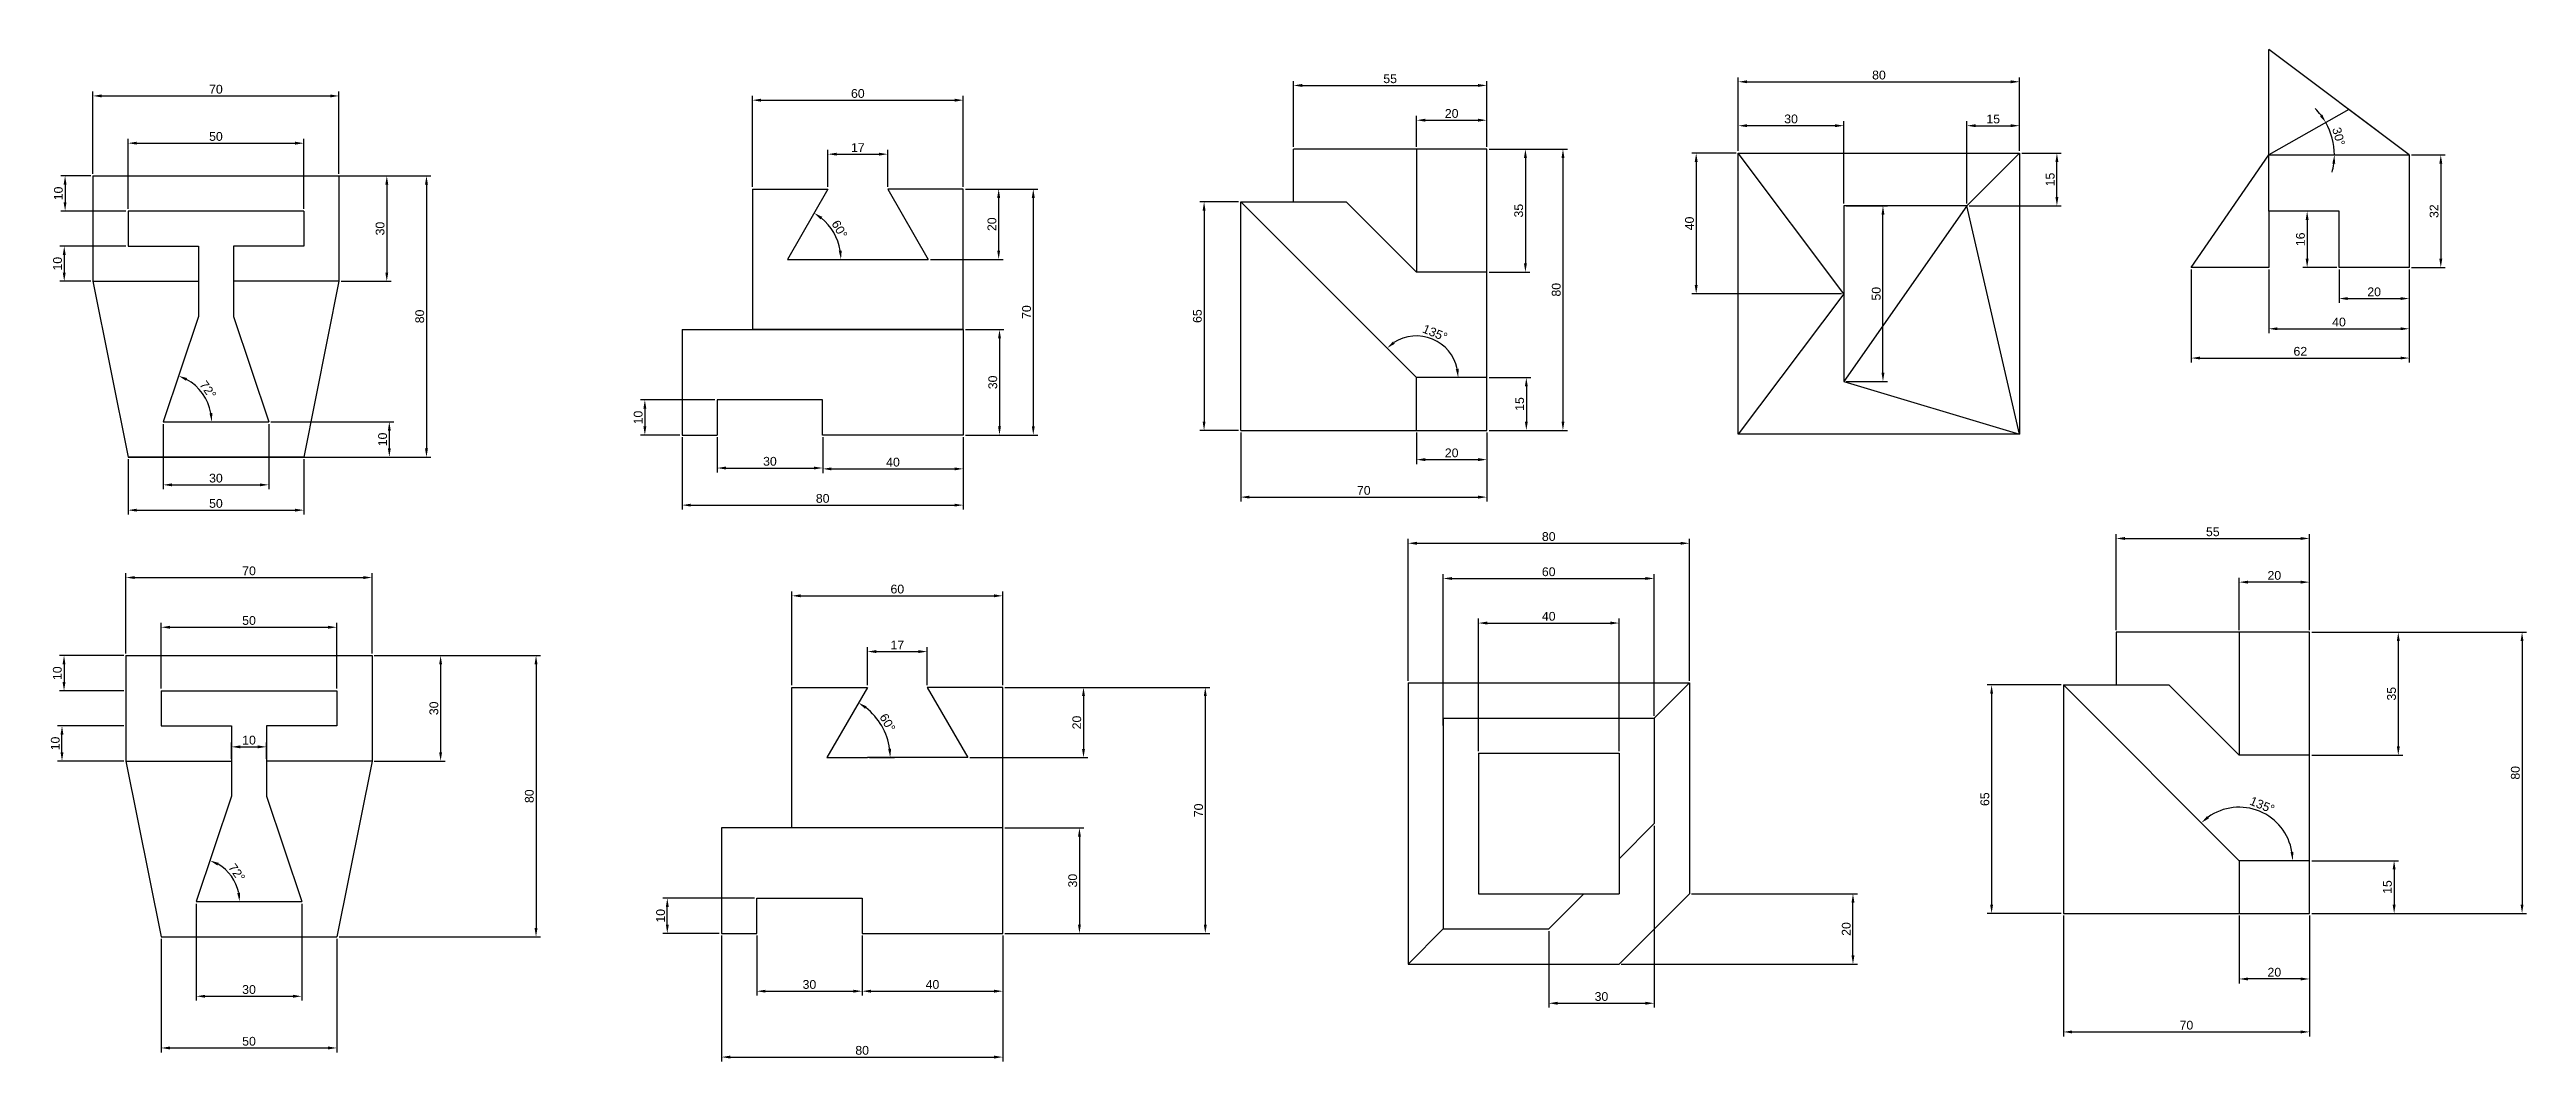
# Model space of a CAD drawing. Header units: millimetres. Extents: x 880 to 2522, y 2327 to 2730.
# Drawn here: x 1019 to 1724, y 2442 to 2730 of the extents above; entities that cross this region are included whole.
import ezdxf

# ---------------------------------------------------------------- set-up
doc = ezdxf.new("R2010")
doc.units = ezdxf.units.MM
doc.styles.get("Standard").update_dxf_attribs({"font": 'arial.ttf'})
doc.dimstyles.new('ISO-25', dxfattribs={"dimtxt": 2.5, "dimasz": 2.5, "dimexe": 1.25, "dimexo": 0.625, "dimtad": 1, "dimtxsty": 'Standard', "dimcen": 2.5, "dimadec": 0, "dimazin": 0, "dimtfac": 1, "dimtmove": 0, "dimatfit": 3, "dimfxl": 1, "dimarcsym": 0})

msp = doc.modelspace()

# ---------------------------------------------------------------- blocks, each defined once
blk = doc.blocks.new('*D2')
at = {"color": 0, "lineweight": -2, "transparency": 16777216}
for p, q in [((1102.38, 2693.74), (1116.59, 2693.74)), ((1115.34, 2691.24), (1115.34, 2666.24)), ((1102.38, 2663.74), (1116.59, 2663.74))]:
    blk.add_line(p, q, dxfattribs=at)
at = {"color": 0, "transparency": 16777216}
for points in [[(1114.93, 2691.24), (1115.76, 2691.24), (1115.34, 2693.74)], [(1114.93, 2666.24), (1115.76, 2666.24), (1115.34, 2663.74)]]:
    blk.add_solid(points, dxfattribs=at)
at = {"layer": 'Defpoints', "color": 0, "transparency": 16777216}
for p in [(1101.75, 2693.74), (1101.75, 2663.74), (1115.34, 2663.74)]:
    blk.add_point(p, dxfattribs=at)
at = {"color": 0, "transparency": 16777216, "insert": (1113.44, 2678.74), "char_height": 2.5, "attachment_point": 5, "rotation": 90}
blk.add_mtext('30', dxfattribs=at)
blk = doc.blocks.new('*D3')
at = {"color": 0, "lineweight": -2, "transparency": 16777216}
for p, q in [((1032.38, 2693.74), (1127.88, 2693.74)), ((1126.63, 2691.24), (1126.63, 2616.24)), ((1042.38, 2613.74), (1127.88, 2613.74))]:
    blk.add_line(p, q, dxfattribs=at)
at = {"color": 0, "transparency": 16777216}
for points in [[(1126.21, 2691.24), (1127.05, 2691.24), (1126.63, 2693.74)], [(1126.21, 2616.24), (1127.05, 2616.24), (1126.63, 2613.74)]]:
    blk.add_solid(points, dxfattribs=at)
at = {"layer": 'Defpoints', "color": 0, "transparency": 16777216}
for p in [(1031.75, 2693.74), (1041.75, 2613.74), (1126.63, 2613.74)]:
    blk.add_point(p, dxfattribs=at)
at = {"color": 0, "transparency": 16777216, "insert": (1124.73, 2653.74), "char_height": 2.5, "attachment_point": 5, "rotation": 90}
blk.add_mtext('80', dxfattribs=at)
blk = doc.blocks.new('*D4')
at = {"color": 0, "lineweight": -2, "transparency": 16777216}
for p, q in [((1082.38, 2623.74), (1117.31, 2623.74)), ((1116.06, 2621.24), (1116.06, 2616.24)), ((1092.38, 2613.74), (1117.31, 2613.74))]:
    blk.add_line(p, q, dxfattribs=at)
at = {"color": 0, "transparency": 16777216}
for points in [[(1115.65, 2621.24), (1116.48, 2621.24), (1116.06, 2623.74)], [(1115.65, 2616.24), (1116.48, 2616.24), (1116.06, 2613.74)]]:
    blk.add_solid(points, dxfattribs=at)
at = {"layer": 'Defpoints', "color": 0, "transparency": 16777216}
for p in [(1081.75, 2623.74), (1091.75, 2613.74), (1116.06, 2613.74)]:
    blk.add_point(p, dxfattribs=at)
at = {"color": 0, "transparency": 16777216, "insert": (1114.16, 2618.74), "char_height": 2.5, "attachment_point": 5, "rotation": 90}
blk.add_mtext('10', dxfattribs=at)
blk = doc.blocks.new('*D5')
at = {"color": 0, "lineweight": -2, "transparency": 16777216}
blk.add_arc((1051.75, 2623.74), 13.8, 10.39061, 61.17444, dxfattribs=at)
at = {"color": 0, "transparency": 16777216}
for points in [[(1058.24, 2635.45), (1058.57, 2636.21), (1056.12, 2636.83)], [(1065.74, 2626.27), (1064.91, 2626.19), (1065.56, 2623.74)]]:
    blk.add_solid(points, dxfattribs=at)
at = {"layer": 'Defpoints', "color": 0, "transparency": 16777216}
for p in [(1061.75, 2653.74), (1064.38, 2629.32), (1051.75, 2623.74), (1051.75, 2623.74), (1081.75, 2623.74)]:
    blk.add_point(p, dxfattribs=at)
at = {"color": 0, "transparency": 16777216, "insert": (1064.48, 2632.91), "char_height": 2.5, "attachment_point": 5, "rotation": 305.78253}
blk.add_mtext('72°', dxfattribs=at)
blk = doc.blocks.new('*D6')
at = {"color": 0, "lineweight": -2, "transparency": 16777216}
for p, q in [((1031.13, 2693.74), (1022.6, 2693.74)), ((1023.85, 2691.24), (1023.85, 2686.24)), ((1041.13, 2683.74), (1022.6, 2683.74))]:
    blk.add_line(p, q, dxfattribs=at)
at = {"color": 0, "transparency": 16777216}
for points in [[(1023.43, 2691.24), (1024.26, 2691.24), (1023.85, 2693.74)], [(1023.43, 2686.24), (1024.26, 2686.24), (1023.85, 2683.74)]]:
    blk.add_solid(points, dxfattribs=at)
at = {"layer": 'Defpoints', "color": 0, "transparency": 16777216}
for p in [(1031.75, 2693.74), (1023.85, 2683.74), (1041.75, 2683.74)]:
    blk.add_point(p, dxfattribs=at)
at = {"color": 0, "transparency": 16777216, "insert": (1021.95, 2688.74), "char_height": 2.5, "attachment_point": 5, "rotation": 90}
blk.add_mtext('10', dxfattribs=at)
blk = doc.blocks.new('*D7')
at = {"color": 0, "lineweight": -2, "transparency": 16777216}
for p, q in [((1041.13, 2673.74), (1022.36, 2673.74)), ((1023.61, 2671.24), (1023.61, 2666.24)), ((1031.13, 2663.74), (1022.36, 2663.74))]:
    blk.add_line(p, q, dxfattribs=at)
at = {"color": 0, "transparency": 16777216}
for points in [[(1023.19, 2671.24), (1024.02, 2671.24), (1023.61, 2673.74)], [(1023.19, 2666.24), (1024.02, 2666.24), (1023.61, 2663.74)]]:
    blk.add_solid(points, dxfattribs=at)
at = {"layer": 'Defpoints', "color": 0, "transparency": 16777216}
for p in [(1041.75, 2673.74), (1023.61, 2663.74), (1031.75, 2663.74)]:
    blk.add_point(p, dxfattribs=at)
at = {"color": 0, "transparency": 16777216, "insert": (1021.71, 2668.74), "char_height": 2.5, "attachment_point": 5, "rotation": 90}
blk.add_mtext('10', dxfattribs=at)
blk = doc.blocks.new('*D8')
at = {"color": 0, "lineweight": -2, "transparency": 16777216}
for p, q in [((1041.75, 2684.36), (1041.75, 2704.29)), ((1044.25, 2703.04), (1089.25, 2703.04)), ((1091.75, 2684.36), (1091.75, 2704.29))]:
    blk.add_line(p, q, dxfattribs=at)
at = {"color": 0, "transparency": 16777216}
for points in [[(1044.25, 2703.46), (1044.25, 2702.62), (1041.75, 2703.04)], [(1089.25, 2703.46), (1089.25, 2702.62), (1091.75, 2703.04)]]:
    blk.add_solid(points, dxfattribs=at)
at = {"layer": 'Defpoints', "color": 0, "transparency": 16777216}
for p in [(1091.75, 2703.04), (1041.75, 2683.74), (1091.75, 2683.74)]:
    blk.add_point(p, dxfattribs=at)
at = {"color": 0, "transparency": 16777216, "insert": (1066.75, 2704.94), "char_height": 2.5, "attachment_point": 5}
blk.add_mtext('50', dxfattribs=at)
blk = doc.blocks.new('*D9')
at = {"color": 0, "lineweight": -2, "transparency": 16777216}
for p, q in [((1031.75, 2694.36), (1031.75, 2717.73)), ((1034.25, 2716.48), (1099.25, 2716.48)), ((1101.75, 2694.36), (1101.75, 2717.73))]:
    blk.add_line(p, q, dxfattribs=at)
at = {"color": 0, "transparency": 16777216}
for points in [[(1034.25, 2716.9), (1034.25, 2716.07), (1031.75, 2716.48)], [(1099.25, 2716.9), (1099.25, 2716.07), (1101.75, 2716.48)]]:
    blk.add_solid(points, dxfattribs=at)
at = {"layer": 'Defpoints', "color": 0, "transparency": 16777216}
for p in [(1101.75, 2716.48), (1031.75, 2693.74), (1101.75, 2693.74)]:
    blk.add_point(p, dxfattribs=at)
at = {"color": 0, "transparency": 16777216, "insert": (1066.75, 2718.38), "char_height": 2.5, "attachment_point": 5}
blk.add_mtext('70', dxfattribs=at)
blk = doc.blocks.new('*D10')
at = {"color": 0, "lineweight": -2, "transparency": 16777216}
for p, q in [((1051.75, 2623.11), (1051.75, 2604.57)), ((1081.75, 2623.11), (1081.75, 2604.57)), ((1054.25, 2605.82), (1079.25, 2605.82))]:
    blk.add_line(p, q, dxfattribs=at)
at = {"color": 0, "transparency": 16777216}
for points in [[(1054.25, 2606.23), (1054.25, 2605.4), (1051.75, 2605.82)], [(1079.25, 2606.23), (1079.25, 2605.4), (1081.75, 2605.82)]]:
    blk.add_solid(points, dxfattribs=at)
at = {"layer": 'Defpoints', "color": 0, "transparency": 16777216}
for p in [(1051.75, 2623.74), (1081.75, 2623.74), (1081.75, 2605.82)]:
    blk.add_point(p, dxfattribs=at)
at = {"color": 0, "transparency": 16777216, "insert": (1066.75, 2607.72), "char_height": 2.5, "attachment_point": 5}
blk.add_mtext('30', dxfattribs=at)
blk = doc.blocks.new('*D11')
at = {"color": 0, "lineweight": -2, "transparency": 16777216}
for p, q in [((1041.75, 2613.11), (1041.75, 2597.37)), ((1091.75, 2613.11), (1091.75, 2597.37)), ((1044.25, 2598.62), (1089.25, 2598.62))]:
    blk.add_line(p, q, dxfattribs=at)
at = {"color": 0, "transparency": 16777216}
for points in [[(1044.25, 2599.03), (1044.25, 2598.2), (1041.75, 2598.62)], [(1089.25, 2599.03), (1089.25, 2598.2), (1091.75, 2598.62)]]:
    blk.add_solid(points, dxfattribs=at)
at = {"layer": 'Defpoints', "color": 0, "transparency": 16777216}
for p in [(1041.75, 2613.74), (1091.75, 2613.74), (1091.75, 2598.62)]:
    blk.add_point(p, dxfattribs=at)
at = {"color": 0, "transparency": 16777216, "insert": (1066.75, 2600.52), "char_height": 2.5, "attachment_point": 5}
blk.add_mtext('50', dxfattribs=at)
blk = doc.blocks.new('*D82')
at = {"color": 0, "lineweight": -2, "transparency": 16777216}
blk.add_arc((1061.16, 2487.23), 12.33, 11.64113, 59.92392, dxfattribs=at)
at = {"color": 0, "transparency": 16777216}
for points in [[(1067.16, 2497.51), (1067.5, 2498.27), (1065.05, 2498.92)], [(1073.64, 2489.76), (1072.81, 2489.67), (1073.48, 2487.23)]]:
    blk.add_solid(points, dxfattribs=at)
at = {"layer": 'Defpoints', "color": 0, "transparency": 16777216}
for p in [(1071.16, 2517.23), (1061.16, 2487.23), (1061.16, 2487.23), (1072.43, 2492.21), (1091.16, 2487.23)]:
    blk.add_point(p, dxfattribs=at)
at = {"color": 0, "transparency": 16777216, "insert": (1072.68, 2495.53), "char_height": 2.5, "attachment_point": 5, "rotation": 305.78253}
blk.add_mtext('72°', dxfattribs=at)
blk = doc.blocks.new('*D84')
at = {"color": 0, "lineweight": -2, "transparency": 16777216}
for p, q in [((1040.53, 2557.23), (1022.3, 2557.23)), ((1023.55, 2554.73), (1023.55, 2549.73)), ((1040.53, 2547.23), (1022.3, 2547.23))]:
    blk.add_line(p, q, dxfattribs=at)
at = {"color": 0, "transparency": 16777216}
for points in [[(1023.13, 2554.73), (1023.96, 2554.73), (1023.55, 2557.23)], [(1023.13, 2549.73), (1023.96, 2549.73), (1023.55, 2547.23)]]:
    blk.add_solid(points, dxfattribs=at)
at = {"layer": 'Defpoints', "color": 0, "transparency": 16777216}
for p in [(1041.16, 2557.23), (1023.55, 2547.23), (1041.16, 2547.23)]:
    blk.add_point(p, dxfattribs=at)
at = {"color": 0, "transparency": 16777216, "insert": (1021.65, 2552.23), "char_height": 2.5, "attachment_point": 5, "rotation": 90}
blk.add_mtext('10', dxfattribs=at)
blk = doc.blocks.new('*D85')
at = {"color": 0, "lineweight": -2, "transparency": 16777216}
for p, q in [((1040.53, 2537.23), (1021.72, 2537.23)), ((1022.97, 2529.73), (1022.97, 2534.73)), ((1040.53, 2527.23), (1021.72, 2527.23))]:
    blk.add_line(p, q, dxfattribs=at)
at = {"color": 0, "transparency": 16777216}
for points in [[(1022.55, 2534.73), (1023.39, 2534.73), (1022.97, 2537.23)], [(1022.55, 2529.73), (1023.39, 2529.73), (1022.97, 2527.23)]]:
    blk.add_solid(points, dxfattribs=at)
at = {"layer": 'Defpoints', "color": 0, "transparency": 16777216}
for p in [(1022.97, 2537.23), (1041.16, 2537.23), (1041.16, 2527.23)]:
    blk.add_point(p, dxfattribs=at)
at = {"color": 0, "transparency": 16777216, "insert": (1021.07, 2532.23), "char_height": 2.5, "attachment_point": 5, "rotation": 90}
blk.add_mtext('10', dxfattribs=at)
blk = doc.blocks.new('*D86')
at = {"color": 0, "lineweight": -2, "transparency": 16777216}
for p, q in [((1051.16, 2547.85), (1051.16, 2566.55)), ((1053.66, 2565.3), (1098.66, 2565.3)), ((1101.16, 2547.85), (1101.16, 2566.55))]:
    blk.add_line(p, q, dxfattribs=at)
at = {"color": 0, "transparency": 16777216}
for points in [[(1053.66, 2565.72), (1053.66, 2564.89), (1051.16, 2565.3)], [(1098.66, 2565.72), (1098.66, 2564.89), (1101.16, 2565.3)]]:
    blk.add_solid(points, dxfattribs=at)
at = {"layer": 'Defpoints', "color": 0, "transparency": 16777216}
for p in [(1101.16, 2565.3), (1051.16, 2547.23), (1101.16, 2547.23)]:
    blk.add_point(p, dxfattribs=at)
at = {"color": 0, "transparency": 16777216, "insert": (1076.16, 2567.21), "char_height": 2.5, "attachment_point": 5}
blk.add_mtext('50', dxfattribs=at)
blk = doc.blocks.new('*D87')
at = {"color": 0, "lineweight": -2, "transparency": 16777216}
for p, q in [((1041.16, 2557.85), (1041.16, 2580.69)), ((1043.66, 2579.44), (1108.66, 2579.44)), ((1111.16, 2557.85), (1111.16, 2580.69))]:
    blk.add_line(p, q, dxfattribs=at)
at = {"color": 0, "transparency": 16777216}
for points in [[(1043.66, 2579.86), (1043.66, 2579.02), (1041.16, 2579.44)], [(1108.66, 2579.86), (1108.66, 2579.02), (1111.16, 2579.44)]]:
    blk.add_solid(points, dxfattribs=at)
at = {"layer": 'Defpoints', "color": 0, "transparency": 16777216}
for p in [(1111.16, 2579.44), (1041.16, 2557.23), (1111.16, 2557.23)]:
    blk.add_point(p, dxfattribs=at)
at = {"color": 0, "transparency": 16777216, "insert": (1076.16, 2581.34), "char_height": 2.5, "attachment_point": 5}
blk.add_mtext('70', dxfattribs=at)
blk = doc.blocks.new('*D88')
at = {"color": 0, "lineweight": -2, "transparency": 16777216}
for p, q in [((1111.78, 2557.23), (1131.9, 2557.23)), ((1130.65, 2554.73), (1130.65, 2529.73)), ((1111.78, 2527.23), (1131.9, 2527.23))]:
    blk.add_line(p, q, dxfattribs=at)
at = {"color": 0, "transparency": 16777216}
for points in [[(1130.23, 2554.73), (1131.07, 2554.73), (1130.65, 2557.23)], [(1130.23, 2529.73), (1131.07, 2529.73), (1130.65, 2527.23)]]:
    blk.add_solid(points, dxfattribs=at)
at = {"layer": 'Defpoints', "color": 0, "transparency": 16777216}
for p in [(1111.16, 2557.23), (1111.16, 2527.23), (1130.65, 2527.23)]:
    blk.add_point(p, dxfattribs=at)
at = {"color": 0, "transparency": 16777216, "insert": (1128.75, 2542.23), "char_height": 2.5, "attachment_point": 5, "rotation": 90}
blk.add_mtext('30', dxfattribs=at)
blk = doc.blocks.new('*D89')
at = {"color": 0, "lineweight": -2, "transparency": 16777216}
for p, q in [((1111.78, 2557.23), (1159.04, 2557.23)), ((1157.79, 2554.73), (1157.79, 2479.73)), ((1101.78, 2477.23), (1159.04, 2477.23))]:
    blk.add_line(p, q, dxfattribs=at)
at = {"color": 0, "transparency": 16777216}
for points in [[(1157.37, 2554.73), (1158.2, 2554.73), (1157.79, 2557.23)], [(1157.37, 2479.73), (1158.2, 2479.73), (1157.79, 2477.23)]]:
    blk.add_solid(points, dxfattribs=at)
at = {"layer": 'Defpoints', "color": 0, "transparency": 16777216}
for p in [(1111.16, 2557.23), (1101.16, 2477.23), (1157.79, 2477.23)]:
    blk.add_point(p, dxfattribs=at)
at = {"color": 0, "transparency": 16777216, "insert": (1155.89, 2517.23), "char_height": 2.5, "attachment_point": 5, "rotation": 90}
blk.add_mtext('80', dxfattribs=at)
blk = doc.blocks.new('*D90')
at = {"color": 0, "lineweight": -2, "transparency": 16777216}
for p, q in [((1061.16, 2486.6), (1061.16, 2459.05)), ((1091.16, 2486.6), (1091.16, 2459.05)), ((1063.66, 2460.3), (1088.66, 2460.3))]:
    blk.add_line(p, q, dxfattribs=at)
at = {"color": 0, "transparency": 16777216}
for points in [[(1063.66, 2460.72), (1063.66, 2459.89), (1061.16, 2460.3)], [(1088.66, 2460.72), (1088.66, 2459.89), (1091.16, 2460.3)]]:
    blk.add_solid(points, dxfattribs=at)
at = {"layer": 'Defpoints', "color": 0, "transparency": 16777216}
for p in [(1061.16, 2487.23), (1091.16, 2487.23), (1091.16, 2460.3)]:
    blk.add_point(p, dxfattribs=at)
at = {"color": 0, "transparency": 16777216, "insert": (1076.16, 2462.21), "char_height": 2.5, "attachment_point": 5}
blk.add_mtext('30', dxfattribs=at)
blk = doc.blocks.new('*D91')
at = {"color": 0, "lineweight": -2, "transparency": 16777216}
for p, q in [((1051.16, 2476.6), (1051.16, 2444.34)), ((1101.16, 2476.6), (1101.16, 2444.34)), ((1053.66, 2445.59), (1098.66, 2445.59))]:
    blk.add_line(p, q, dxfattribs=at)
at = {"color": 0, "transparency": 16777216}
for points in [[(1053.66, 2446.01), (1053.66, 2445.18), (1051.16, 2445.59)], [(1098.66, 2446.01), (1098.66, 2445.18), (1101.16, 2445.59)]]:
    blk.add_solid(points, dxfattribs=at)
at = {"layer": 'Defpoints', "color": 0, "transparency": 16777216}
for p in [(1051.16, 2477.23), (1101.16, 2477.23), (1101.16, 2445.59)]:
    blk.add_point(p, dxfattribs=at)
at = {"color": 0, "transparency": 16777216, "insert": (1076.16, 2447.49), "char_height": 2.5, "attachment_point": 5}
blk.add_mtext('50', dxfattribs=at)
blk = doc.blocks.new('*D92')
at = {"color": 0, "lineweight": -2, "transparency": 16777216}
for p, q in [((1071.16, 2527.85), (1071.16, 2532.52)), ((1073.66, 2531.27), (1078.66, 2531.27)), ((1081.16, 2527.85), (1081.16, 2532.52))]:
    blk.add_line(p, q, dxfattribs=at)
at = {"color": 0, "transparency": 16777216}
for points in [[(1073.66, 2531.68), (1073.66, 2530.85), (1071.16, 2531.27)], [(1078.66, 2531.68), (1078.66, 2530.85), (1081.16, 2531.27)]]:
    blk.add_solid(points, dxfattribs=at)
at = {"layer": 'Defpoints', "color": 0, "transparency": 16777216}
for p in [(1081.16, 2531.27), (1071.16, 2527.23), (1081.16, 2527.23)]:
    blk.add_point(p, dxfattribs=at)
at = {"color": 0, "transparency": 16777216, "insert": (1076.16, 2533.17), "char_height": 2.5, "attachment_point": 5}
blk.add_mtext('10', dxfattribs=at)
blk = doc.blocks.new('*D12')
at = {"color": 0, "lineweight": -2, "transparency": 16777216}
blk.add_arc((1229.31, 2669.98), 15.2, 9.43202, 50.66908, dxfattribs=at)
at = {"color": 0, "transparency": 16777216}
for points in [[(1238.71, 2681.39), (1239.18, 2682.08), (1236.89, 2683.16)], [(1244.72, 2672.5), (1243.89, 2672.43), (1244.51, 2669.98)]]:
    blk.add_solid(points, dxfattribs=at)
at = {"layer": 'Defpoints', "color": 0, "transparency": 16777216}
for p in [(1240.81, 2689.98), (1229.31, 2669.98), (1229.31, 2669.98), (1243.59, 2675.18), (1269.31, 2669.98)]:
    blk.add_point(p, dxfattribs=at)
at = {"color": 0, "transparency": 16777216, "insert": (1244.11, 2678.54), "char_height": 2.5, "attachment_point": 5, "rotation": 300.05055}
blk.add_mtext('60°', dxfattribs=at)
blk = doc.blocks.new('*D13')
at = {"color": 0, "lineweight": -2, "transparency": 16777216}
for p, q in [((1240.81, 2690.6), (1240.81, 2701.16)), ((1243.31, 2699.91), (1255.31, 2699.91)), ((1257.81, 2690.6), (1257.81, 2701.16))]:
    blk.add_line(p, q, dxfattribs=at)
at = {"color": 0, "transparency": 16777216}
for points in [[(1243.31, 2700.32), (1243.31, 2699.49), (1240.81, 2699.91)], [(1255.31, 2700.32), (1255.31, 2699.49), (1257.81, 2699.91)]]:
    blk.add_solid(points, dxfattribs=at)
at = {"layer": 'Defpoints', "color": 0, "transparency": 16777216}
for p in [(1257.81, 2699.91), (1240.81, 2689.98), (1257.81, 2689.98)]:
    blk.add_point(p, dxfattribs=at)
at = {"color": 0, "transparency": 16777216, "insert": (1249.31, 2701.79), "char_height": 2.5, "attachment_point": 5}
blk.add_mtext('17', dxfattribs=at)
blk = doc.blocks.new('*D14')
at = {"color": 0, "lineweight": -2, "transparency": 16777216}
for p, q in [((1219.31, 2690.6), (1219.31, 2716.52)), ((1221.81, 2715.27), (1276.81, 2715.27)), ((1279.31, 2690.6), (1279.31, 2716.52))]:
    blk.add_line(p, q, dxfattribs=at)
at = {"color": 0, "transparency": 16777216}
for points in [[(1221.81, 2715.69), (1221.81, 2714.85), (1219.31, 2715.27)], [(1276.81, 2715.69), (1276.81, 2714.85), (1279.31, 2715.27)]]:
    blk.add_solid(points, dxfattribs=at)
at = {"layer": 'Defpoints', "color": 0, "transparency": 16777216}
for p in [(1279.31, 2715.27), (1219.31, 2689.98), (1279.31, 2689.98)]:
    blk.add_point(p, dxfattribs=at)
at = {"color": 0, "transparency": 16777216, "insert": (1249.31, 2717.17), "char_height": 2.5, "attachment_point": 5}
blk.add_mtext('60', dxfattribs=at)
blk = doc.blocks.new('*D15')
at = {"color": 0, "lineweight": -2, "transparency": 16777216}
for p, q in [((1279.93, 2689.98), (1290.61, 2689.98)), ((1289.36, 2687.48), (1289.36, 2672.48)), ((1269.93, 2669.98), (1290.61, 2669.98))]:
    blk.add_line(p, q, dxfattribs=at)
at = {"color": 0, "transparency": 16777216}
for points in [[(1288.94, 2687.48), (1289.78, 2687.48), (1289.36, 2689.98)], [(1288.94, 2672.48), (1289.78, 2672.48), (1289.36, 2669.98)]]:
    blk.add_solid(points, dxfattribs=at)
at = {"layer": 'Defpoints', "color": 0, "transparency": 16777216}
for p in [(1279.31, 2689.98), (1269.31, 2669.98), (1289.36, 2669.98)]:
    blk.add_point(p, dxfattribs=at)
at = {"color": 0, "transparency": 16777216, "insert": (1287.46, 2679.98), "char_height": 2.5, "attachment_point": 5, "rotation": 90}
blk.add_mtext('20', dxfattribs=at)
blk = doc.blocks.new('*D16')
at = {"color": 0, "lineweight": -2, "transparency": 16777216}
for p, q in [((1279.93, 2649.98), (1290.85, 2649.98)), ((1289.6, 2647.48), (1289.6, 2622.48)), ((1279.93, 2619.98), (1290.85, 2619.98))]:
    blk.add_line(p, q, dxfattribs=at)
at = {"color": 0, "transparency": 16777216}
for points in [[(1289.18, 2647.48), (1290.02, 2647.48), (1289.6, 2649.98)], [(1289.18, 2622.48), (1290.02, 2622.48), (1289.6, 2619.98)]]:
    blk.add_solid(points, dxfattribs=at)
at = {"layer": 'Defpoints', "color": 0, "transparency": 16777216}
for p in [(1279.31, 2649.98), (1279.31, 2619.98), (1289.6, 2619.98)]:
    blk.add_point(p, dxfattribs=at)
at = {"color": 0, "transparency": 16777216, "insert": (1287.7, 2634.98), "char_height": 2.5, "attachment_point": 5, "rotation": 90}
blk.add_mtext('30', dxfattribs=at)
blk = doc.blocks.new('*D17')
at = {"color": 0, "lineweight": -2, "transparency": 16777216}
for p, q in [((1279.93, 2689.98), (1300.46, 2689.98)), ((1299.21, 2687.48), (1299.21, 2622.48)), ((1279.93, 2619.98), (1300.46, 2619.98))]:
    blk.add_line(p, q, dxfattribs=at)
at = {"color": 0, "transparency": 16777216}
for points in [[(1298.79, 2687.48), (1299.62, 2687.48), (1299.21, 2689.98)], [(1298.79, 2622.48), (1299.62, 2622.48), (1299.21, 2619.98)]]:
    blk.add_solid(points, dxfattribs=at)
at = {"layer": 'Defpoints', "color": 0, "transparency": 16777216}
for p in [(1279.31, 2689.98), (1279.31, 2619.98), (1299.21, 2619.98)]:
    blk.add_point(p, dxfattribs=at)
at = {"color": 0, "transparency": 16777216, "insert": (1297.31, 2654.98), "char_height": 2.5, "attachment_point": 5, "rotation": 90}
blk.add_mtext('70', dxfattribs=at)
blk = doc.blocks.new('*D18')
at = {"color": 0, "lineweight": -2, "transparency": 16777216}
for p, q in [((1209.31, 2619.35), (1209.31, 2609.36)), ((1239.31, 2619.35), (1239.31, 2609.36)), ((1211.81, 2610.61), (1236.81, 2610.61))]:
    blk.add_line(p, q, dxfattribs=at)
at = {"color": 0, "transparency": 16777216}
for points in [[(1211.81, 2611.02), (1211.81, 2610.19), (1209.31, 2610.61)], [(1236.81, 2611.02), (1236.81, 2610.19), (1239.31, 2610.61)]]:
    blk.add_solid(points, dxfattribs=at)
at = {"layer": 'Defpoints', "color": 0, "transparency": 16777216}
for p in [(1209.31, 2619.98), (1239.31, 2619.98), (1239.31, 2610.61)]:
    blk.add_point(p, dxfattribs=at)
at = {"color": 0, "transparency": 16777216, "insert": (1224.31, 2612.51), "char_height": 2.5, "attachment_point": 5}
blk.add_mtext('30', dxfattribs=at)
blk = doc.blocks.new('*D19')
at = {"color": 0, "lineweight": -2, "transparency": 16777216}
for p, q in [((1239.31, 2619.35), (1239.31, 2609.12)), ((1279.31, 2619.35), (1279.31, 2609.12)), ((1241.81, 2610.37), (1276.81, 2610.37))]:
    blk.add_line(p, q, dxfattribs=at)
at = {"color": 0, "transparency": 16777216}
for points in [[(1241.81, 2610.78), (1241.81, 2609.95), (1239.31, 2610.37)], [(1276.81, 2610.78), (1276.81, 2609.95), (1279.31, 2610.37)]]:
    blk.add_solid(points, dxfattribs=at)
at = {"layer": 'Defpoints', "color": 0, "transparency": 16777216}
for p in [(1239.31, 2619.98), (1279.31, 2619.98), (1279.31, 2610.37)]:
    blk.add_point(p, dxfattribs=at)
at = {"color": 0, "transparency": 16777216, "insert": (1259.31, 2612.27), "char_height": 2.5, "attachment_point": 5}
blk.add_mtext('40', dxfattribs=at)
blk = doc.blocks.new('*D20')
at = {"color": 0, "lineweight": -2, "transparency": 16777216}
for p, q in [((1199.31, 2619.35), (1199.31, 2598.8)), ((1279.31, 2619.35), (1279.31, 2598.8)), ((1201.81, 2600.05), (1276.81, 2600.05))]:
    blk.add_line(p, q, dxfattribs=at)
at = {"color": 0, "transparency": 16777216}
for points in [[(1201.81, 2600.46), (1201.81, 2599.63), (1199.31, 2600.05)], [(1276.81, 2600.46), (1276.81, 2599.63), (1279.31, 2600.05)]]:
    blk.add_solid(points, dxfattribs=at)
at = {"layer": 'Defpoints', "color": 0, "transparency": 16777216}
for p in [(1199.31, 2619.98), (1279.31, 2619.98), (1279.31, 2600.05)]:
    blk.add_point(p, dxfattribs=at)
at = {"color": 0, "transparency": 16777216, "insert": (1239.31, 2601.95), "char_height": 2.5, "attachment_point": 5}
blk.add_mtext('80', dxfattribs=at)
blk = doc.blocks.new('*D21')
at = {"color": 0, "lineweight": -2, "transparency": 16777216}
for p, q in [((1208.68, 2629.98), (1187.49, 2629.98)), ((1188.74, 2627.48), (1188.74, 2622.48)), ((1198.68, 2619.98), (1187.49, 2619.98))]:
    blk.add_line(p, q, dxfattribs=at)
at = {"color": 0, "transparency": 16777216}
for points in [[(1188.32, 2627.48), (1189.16, 2627.48), (1188.74, 2629.98)], [(1188.32, 2622.48), (1189.16, 2622.48), (1188.74, 2619.98)]]:
    blk.add_solid(points, dxfattribs=at)
at = {"layer": 'Defpoints', "color": 0, "transparency": 16777216}
for p in [(1209.31, 2629.98), (1188.74, 2619.98), (1199.31, 2619.98)]:
    blk.add_point(p, dxfattribs=at)
at = {"color": 0, "transparency": 16777216, "insert": (1186.84, 2624.98), "char_height": 2.5, "attachment_point": 5, "rotation": 90}
blk.add_mtext('10', dxfattribs=at)
blk = doc.blocks.new('*D22')
at = {"color": 0, "lineweight": -2, "transparency": 16777216}
blk.add_arc((1408.2, 2636.33), 11.85, 12.11016, 122.88984, dxfattribs=at)
at = {"color": 0, "transparency": 16777216}
for points in [[(1402.02, 2645.96), (1401.5, 2646.61), (1399.82, 2644.71)], [(1420.2, 2638.86), (1419.37, 2638.77), (1420.05, 2636.33)]]:
    blk.add_solid(points, dxfattribs=at)
at = {"layer": 'Defpoints', "color": 0, "transparency": 16777216}
for p in [(1358.2, 2686.33), (1416.58, 2644.71), (1408.2, 2636.33), (1408.2, 2636.33), (1428.2, 2636.33)]:
    blk.add_point(p, dxfattribs=at)
at = {"color": 0, "transparency": 16777216, "insert": (1413.46, 2649.04), "char_height": 2.5, "attachment_point": 5, "rotation": 337.5}
blk.add_mtext('135°', dxfattribs=at)
blk = doc.blocks.new('*D23')
at = {"color": 0, "lineweight": -2, "transparency": 16777216}
for p, q in [((1428.82, 2701.33), (1440.43, 2701.33)), ((1439.18, 2698.83), (1439.18, 2668.83)), ((1428.82, 2666.33), (1440.43, 2666.33))]:
    blk.add_line(p, q, dxfattribs=at)
at = {"color": 0, "transparency": 16777216}
for points in [[(1438.76, 2698.83), (1439.59, 2698.83), (1439.18, 2701.33)], [(1438.76, 2668.83), (1439.59, 2668.83), (1439.18, 2666.33)]]:
    blk.add_solid(points, dxfattribs=at)
at = {"layer": 'Defpoints', "color": 0, "transparency": 16777216}
for p in [(1428.2, 2701.33), (1428.2, 2666.33), (1439.18, 2666.33)]:
    blk.add_point(p, dxfattribs=at)
at = {"color": 0, "transparency": 16777216, "insert": (1437.27, 2683.83), "char_height": 2.5, "attachment_point": 5, "rotation": 90}
blk.add_mtext('35', dxfattribs=at)
blk = doc.blocks.new('*D24')
at = {"color": 0, "lineweight": -2, "transparency": 16777216}
for p, q in [((1428.82, 2636.33), (1440.69, 2636.33)), ((1439.44, 2633.83), (1439.44, 2623.83)), ((1428.82, 2621.33), (1440.69, 2621.33))]:
    blk.add_line(p, q, dxfattribs=at)
at = {"color": 0, "transparency": 16777216}
for points in [[(1439.02, 2633.83), (1439.85, 2633.83), (1439.44, 2636.33)], [(1439.02, 2623.83), (1439.85, 2623.83), (1439.44, 2621.33)]]:
    blk.add_solid(points, dxfattribs=at)
at = {"layer": 'Defpoints', "color": 0, "transparency": 16777216}
for p in [(1428.2, 2636.33), (1428.2, 2621.33), (1439.44, 2621.33)]:
    blk.add_point(p, dxfattribs=at)
at = {"color": 0, "transparency": 16777216, "insert": (1437.54, 2628.83), "char_height": 2.5, "attachment_point": 5, "rotation": 90}
blk.add_mtext('15', dxfattribs=at)
blk = doc.blocks.new('*D25')
at = {"color": 0, "lineweight": -2, "transparency": 16777216}
for p, q in [((1428.82, 2701.33), (1451.1, 2701.33)), ((1449.85, 2698.83), (1449.85, 2623.83)), ((1428.82, 2621.33), (1451.1, 2621.33))]:
    blk.add_line(p, q, dxfattribs=at)
at = {"color": 0, "transparency": 16777216}
for points in [[(1449.44, 2698.83), (1450.27, 2698.83), (1449.85, 2701.33)], [(1449.44, 2623.83), (1450.27, 2623.83), (1449.85, 2621.33)]]:
    blk.add_solid(points, dxfattribs=at)
at = {"layer": 'Defpoints', "color": 0, "transparency": 16777216}
for p in [(1428.2, 2701.33), (1428.2, 2621.33), (1449.85, 2621.33)]:
    blk.add_point(p, dxfattribs=at)
at = {"color": 0, "transparency": 16777216, "insert": (1447.95, 2661.33), "char_height": 2.5, "attachment_point": 5, "rotation": 90}
blk.add_mtext('80', dxfattribs=at)
blk = doc.blocks.new('*D26')
at = {"color": 0, "lineweight": -2, "transparency": 16777216}
for p, q in [((1408.2, 2701.96), (1408.2, 2710.82)), ((1410.7, 2709.57), (1425.7, 2709.57)), ((1428.2, 2701.96), (1428.2, 2710.82))]:
    blk.add_line(p, q, dxfattribs=at)
at = {"color": 0, "transparency": 16777216}
for points in [[(1410.7, 2709.99), (1410.7, 2709.16), (1408.2, 2709.57)], [(1425.7, 2709.99), (1425.7, 2709.16), (1428.2, 2709.57)]]:
    blk.add_solid(points, dxfattribs=at)
at = {"layer": 'Defpoints', "color": 0, "transparency": 16777216}
for p in [(1428.2, 2709.57), (1408.2, 2701.33), (1428.2, 2701.33)]:
    blk.add_point(p, dxfattribs=at)
at = {"color": 0, "transparency": 16777216, "insert": (1418.2, 2711.48), "char_height": 2.5, "attachment_point": 5}
blk.add_mtext('20', dxfattribs=at)
blk = doc.blocks.new('*D27')
at = {"color": 0, "lineweight": -2, "transparency": 16777216}
for p, q in [((1373.2, 2701.96), (1373.2, 2720.72)), ((1375.7, 2719.47), (1425.7, 2719.47)), ((1428.2, 2701.96), (1428.2, 2720.72))]:
    blk.add_line(p, q, dxfattribs=at)
at = {"color": 0, "transparency": 16777216}
for points in [[(1375.7, 2719.88), (1375.7, 2719.05), (1373.2, 2719.47)], [(1425.7, 2719.88), (1425.7, 2719.05), (1428.2, 2719.47)]]:
    blk.add_solid(points, dxfattribs=at)
at = {"layer": 'Defpoints', "color": 0, "transparency": 16777216}
for p in [(1428.2, 2719.47), (1373.2, 2701.33), (1428.2, 2701.33)]:
    blk.add_point(p, dxfattribs=at)
at = {"color": 0, "transparency": 16777216, "insert": (1400.7, 2721.36), "char_height": 2.5, "attachment_point": 5}
blk.add_mtext('55', dxfattribs=at)
blk = doc.blocks.new('*D28')
at = {"color": 0, "lineweight": -2, "transparency": 16777216}
for p, q in [((1357.57, 2686.33), (1346.53, 2686.33)), ((1347.78, 2683.83), (1347.78, 2623.83)), ((1357.57, 2621.33), (1346.53, 2621.33))]:
    blk.add_line(p, q, dxfattribs=at)
at = {"color": 0, "transparency": 16777216}
for points in [[(1347.37, 2683.83), (1348.2, 2683.83), (1347.78, 2686.33)], [(1347.37, 2623.83), (1348.2, 2623.83), (1347.78, 2621.33)]]:
    blk.add_solid(points, dxfattribs=at)
at = {"layer": 'Defpoints', "color": 0, "transparency": 16777216}
for p in [(1358.2, 2686.33), (1347.78, 2621.33), (1358.2, 2621.33)]:
    blk.add_point(p, dxfattribs=at)
at = {"color": 0, "transparency": 16777216, "insert": (1345.88, 2653.83), "char_height": 2.5, "attachment_point": 5, "rotation": 90}
blk.add_mtext('65', dxfattribs=at)
blk = doc.blocks.new('*D29')
at = {"color": 0, "lineweight": -2, "transparency": 16777216}
for p, q in [((1408.2, 2620.71), (1408.2, 2611.75)), ((1428.2, 2620.71), (1428.2, 2611.75)), ((1410.7, 2613), (1425.7, 2613))]:
    blk.add_line(p, q, dxfattribs=at)
at = {"color": 0, "transparency": 16777216}
for points in [[(1410.7, 2613.42), (1410.7, 2612.58), (1408.2, 2613)], [(1425.7, 2613.42), (1425.7, 2612.58), (1428.2, 2613)]]:
    blk.add_solid(points, dxfattribs=at)
at = {"layer": 'Defpoints', "color": 0, "transparency": 16777216}
for p in [(1408.2, 2621.33), (1428.2, 2621.33), (1428.2, 2613)]:
    blk.add_point(p, dxfattribs=at)
at = {"color": 0, "transparency": 16777216, "insert": (1418.2, 2614.9), "char_height": 2.5, "attachment_point": 5}
blk.add_mtext('20', dxfattribs=at)
blk = doc.blocks.new('*D30')
at = {"color": 0, "lineweight": -2, "transparency": 16777216}
for p, q in [((1358.2, 2620.71), (1358.2, 2601.08)), ((1428.2, 2620.71), (1428.2, 2601.08)), ((1360.7, 2602.33), (1425.7, 2602.33))]:
    blk.add_line(p, q, dxfattribs=at)
at = {"color": 0, "transparency": 16777216}
for points in [[(1360.7, 2602.75), (1360.7, 2601.91), (1358.2, 2602.33)], [(1425.7, 2602.75), (1425.7, 2601.91), (1428.2, 2602.33)]]:
    blk.add_solid(points, dxfattribs=at)
at = {"layer": 'Defpoints', "color": 0, "transparency": 16777216}
for p in [(1358.2, 2621.33), (1428.2, 2621.33), (1428.2, 2602.33)]:
    blk.add_point(p, dxfattribs=at)
at = {"color": 0, "transparency": 16777216, "insert": (1393.2, 2604.23), "char_height": 2.5, "attachment_point": 5}
blk.add_mtext('70', dxfattribs=at)
blk = doc.blocks.new('*D31')
at = {"color": 0, "lineweight": -2, "transparency": 16777216}
for p, q in [((1580.35, 2700.2), (1591.59, 2700.2)), ((1590.34, 2687.7), (1590.34, 2697.7)), ((1565.35, 2685.2), (1591.59, 2685.2))]:
    blk.add_line(p, q, dxfattribs=at)
at = {"color": 0, "transparency": 16777216}
for points in [[(1589.92, 2697.7), (1590.75, 2697.7), (1590.34, 2700.2)], [(1589.92, 2687.7), (1590.75, 2687.7), (1590.34, 2685.2)]]:
    blk.add_solid(points, dxfattribs=at)
at = {"layer": 'Defpoints', "color": 0, "transparency": 16777216}
for p in [(1579.72, 2700.2), (1590.34, 2700.2), (1564.72, 2685.2)]:
    blk.add_point(p, dxfattribs=at)
at = {"color": 0, "transparency": 16777216, "insert": (1588.43, 2692.7), "char_height": 2.5, "attachment_point": 5, "rotation": 90}
blk.add_mtext('15', dxfattribs=at)
blk = doc.blocks.new('*D32')
at = {"color": 0, "lineweight": -2, "transparency": 16777216}
for p, q in [((1564.72, 2685.83), (1564.72, 2709.26)), ((1567.22, 2708.01), (1577.22, 2708.01)), ((1579.72, 2700.83), (1579.72, 2709.26))]:
    blk.add_line(p, q, dxfattribs=at)
at = {"color": 0, "transparency": 16777216}
for points in [[(1567.22, 2708.43), (1567.22, 2707.6), (1564.72, 2708.01)], [(1577.22, 2708.43), (1577.22, 2707.6), (1579.72, 2708.01)]]:
    blk.add_solid(points, dxfattribs=at)
at = {"layer": 'Defpoints', "color": 0, "transparency": 16777216}
for p in [(1579.72, 2708.01), (1579.72, 2700.2), (1564.72, 2685.2)]:
    blk.add_point(p, dxfattribs=at)
at = {"color": 0, "transparency": 16777216, "insert": (1572.22, 2709.91), "char_height": 2.5, "attachment_point": 5}
blk.add_mtext('15', dxfattribs=at)
blk = doc.blocks.new('*D33')
at = {"color": 0, "lineweight": -2, "transparency": 16777216}
for p, q in [((1499.72, 2700.83), (1499.72, 2709.26)), ((1527.22, 2708.01), (1502.22, 2708.01)), ((1529.72, 2685.83), (1529.72, 2709.26))]:
    blk.add_line(p, q, dxfattribs=at)
at = {"color": 0, "transparency": 16777216}
for points in [[(1502.22, 2708.43), (1502.22, 2707.6), (1499.72, 2708.01)], [(1527.22, 2708.43), (1527.22, 2707.6), (1529.72, 2708.01)]]:
    blk.add_solid(points, dxfattribs=at)
at = {"layer": 'Defpoints', "color": 0, "transparency": 16777216}
for p in [(1499.72, 2708.01), (1499.72, 2700.2), (1529.72, 2685.2)]:
    blk.add_point(p, dxfattribs=at)
at = {"color": 0, "transparency": 16777216, "insert": (1514.72, 2709.92), "char_height": 2.5, "attachment_point": 5}
blk.add_mtext('30', dxfattribs=at)
blk = doc.blocks.new('*D34')
at = {"color": 0, "lineweight": -2, "transparency": 16777216}
for p, q in [((1499.72, 2700.83), (1499.72, 2721.76)), ((1502.22, 2720.51), (1577.22, 2720.51)), ((1579.72, 2700.83), (1579.72, 2721.76))]:
    blk.add_line(p, q, dxfattribs=at)
at = {"color": 0, "transparency": 16777216}
for points in [[(1502.22, 2720.92), (1502.22, 2720.09), (1499.72, 2720.51)], [(1577.22, 2720.92), (1577.22, 2720.09), (1579.72, 2720.51)]]:
    blk.add_solid(points, dxfattribs=at)
at = {"layer": 'Defpoints', "color": 0, "transparency": 16777216}
for p in [(1579.72, 2720.51), (1499.72, 2700.2), (1579.72, 2700.2)]:
    blk.add_point(p, dxfattribs=at)
at = {"color": 0, "transparency": 16777216, "insert": (1539.72, 2722.41), "char_height": 2.5, "attachment_point": 5}
blk.add_mtext('80', dxfattribs=at)
blk = doc.blocks.new('*D35')
at = {"color": 0, "lineweight": -2, "transparency": 16777216}
for p, q in [((1499.1, 2700.2), (1486.49, 2700.2)), ((1487.74, 2697.7), (1487.74, 2662.7)), ((1529.1, 2660.2), (1486.49, 2660.2))]:
    blk.add_line(p, q, dxfattribs=at)
at = {"color": 0, "transparency": 16777216}
for points in [[(1487.33, 2697.7), (1488.16, 2697.7), (1487.74, 2700.2)], [(1487.33, 2662.7), (1488.16, 2662.7), (1487.74, 2660.2)]]:
    blk.add_solid(points, dxfattribs=at)
at = {"layer": 'Defpoints', "color": 0, "transparency": 16777216}
for p in [(1499.72, 2700.2), (1487.74, 2660.2), (1529.72, 2660.2)]:
    blk.add_point(p, dxfattribs=at)
at = {"color": 0, "transparency": 16777216, "insert": (1485.84, 2680.2), "char_height": 2.5, "attachment_point": 5, "rotation": 90}
blk.add_mtext('40', dxfattribs=at)
blk = doc.blocks.new('*D36')
at = {"color": 0, "lineweight": -2, "transparency": 16777216}
for p, q in [((1530.35, 2685.2), (1542.11, 2685.2)), ((1540.86, 2637.7), (1540.86, 2682.7)), ((1530.35, 2635.2), (1542.11, 2635.2))]:
    blk.add_line(p, q, dxfattribs=at)
at = {"color": 0, "transparency": 16777216}
for points in [[(1540.45, 2682.7), (1541.28, 2682.7), (1540.86, 2685.2)], [(1540.45, 2637.7), (1541.28, 2637.7), (1540.86, 2635.2)]]:
    blk.add_solid(points, dxfattribs=at)
at = {"layer": 'Defpoints', "color": 0, "transparency": 16777216}
for p in [(1529.72, 2685.2), (1540.86, 2685.2), (1529.72, 2635.2)]:
    blk.add_point(p, dxfattribs=at)
at = {"color": 0, "transparency": 16777216, "insert": (1538.96, 2660.2), "char_height": 2.5, "attachment_point": 5, "rotation": 90}
blk.add_mtext('50', dxfattribs=at)
blk = doc.blocks.new('*D37')
at = {"color": 0, "lineweight": -2, "transparency": 16777216}
for p, q in [((1669.94, 2683.69), (1660.25, 2683.69)), ((1661.5, 2681.19), (1661.5, 2670.19)), ((1669.94, 2667.69), (1660.25, 2667.69))]:
    blk.add_line(p, q, dxfattribs=at)
at = {"color": 0, "transparency": 16777216}
for points in [[(1661.08, 2681.19), (1661.92, 2681.19), (1661.5, 2683.69)], [(1661.08, 2670.19), (1661.92, 2670.19), (1661.5, 2667.69)]]:
    blk.add_solid(points, dxfattribs=at)
at = {"layer": 'Defpoints', "color": 0, "transparency": 16777216}
for p in [(1670.56, 2683.69), (1661.5, 2667.69), (1670.56, 2667.69)]:
    blk.add_point(p, dxfattribs=at)
at = {"color": 0, "transparency": 16777216, "insert": (1659.6, 2675.69), "char_height": 2.5, "attachment_point": 5, "rotation": 90}
blk.add_mtext('16', dxfattribs=at)
blk = doc.blocks.new('*D38')
at = {"color": 0, "lineweight": -2, "transparency": 16777216}
for p, q in [((1670.56, 2667.06), (1670.56, 2657.57)), ((1690.56, 2667.06), (1690.56, 2657.57)), ((1673.06, 2658.82), (1688.06, 2658.82))]:
    blk.add_line(p, q, dxfattribs=at)
at = {"color": 0, "transparency": 16777216}
for points in [[(1673.06, 2659.24), (1673.06, 2658.41), (1670.56, 2658.82)], [(1688.06, 2659.24), (1688.06, 2658.41), (1690.56, 2658.82)]]:
    blk.add_solid(points, dxfattribs=at)
at = {"layer": 'Defpoints', "color": 0, "transparency": 16777216}
for p in [(1670.56, 2667.69), (1690.56, 2667.69), (1690.56, 2658.82)]:
    blk.add_point(p, dxfattribs=at)
at = {"color": 0, "transparency": 16777216, "insert": (1680.56, 2660.72), "char_height": 2.5, "attachment_point": 5}
blk.add_mtext('20', dxfattribs=at)
blk = doc.blocks.new('*D39')
at = {"color": 0, "lineweight": -2, "transparency": 16777216}
for p, q in [((1691.19, 2699.69), (1700.76, 2699.69)), ((1699.51, 2697.19), (1699.51, 2670.19)), ((1691.19, 2667.69), (1700.76, 2667.69))]:
    blk.add_line(p, q, dxfattribs=at)
at = {"color": 0, "transparency": 16777216}
for points in [[(1699.1, 2697.19), (1699.93, 2697.19), (1699.51, 2699.69)], [(1699.1, 2670.19), (1699.93, 2670.19), (1699.51, 2667.69)]]:
    blk.add_solid(points, dxfattribs=at)
at = {"layer": 'Defpoints', "color": 0, "transparency": 16777216}
for p in [(1690.56, 2699.69), (1690.56, 2667.69), (1699.51, 2667.69)]:
    blk.add_point(p, dxfattribs=at)
at = {"color": 0, "transparency": 16777216, "insert": (1697.61, 2683.69), "char_height": 2.5, "attachment_point": 5, "rotation": 90}
blk.add_mtext('32', dxfattribs=at)
blk = doc.blocks.new('*D40')
at = {"color": 0, "lineweight": -2, "transparency": 16777216}
for p, q in [((1650.56, 2667.06), (1650.56, 2648.98)), ((1690.56, 2667.06), (1690.56, 2648.98)), ((1653.06, 2650.23), (1688.06, 2650.23))]:
    blk.add_line(p, q, dxfattribs=at)
at = {"color": 0, "transparency": 16777216}
for points in [[(1653.06, 2650.65), (1653.06, 2649.82), (1650.56, 2650.23)], [(1688.06, 2650.65), (1688.06, 2649.82), (1690.56, 2650.23)]]:
    blk.add_solid(points, dxfattribs=at)
at = {"layer": 'Defpoints', "color": 0, "transparency": 16777216}
for p in [(1650.56, 2667.69), (1690.56, 2667.69), (1690.56, 2650.23)]:
    blk.add_point(p, dxfattribs=at)
at = {"color": 0, "transparency": 16777216, "insert": (1670.56, 2652.13), "char_height": 2.5, "attachment_point": 5}
blk.add_mtext('40', dxfattribs=at)
blk = doc.blocks.new('*D41')
at = {"color": 0, "lineweight": -2, "transparency": 16777216}
for p, q in [((1628.56, 2667.06), (1628.56, 2640.65)), ((1690.56, 2667.06), (1690.56, 2640.65)), ((1631.06, 2641.9), (1688.06, 2641.9))]:
    blk.add_line(p, q, dxfattribs=at)
at = {"color": 0, "transparency": 16777216}
for points in [[(1631.06, 2642.32), (1631.06, 2641.49), (1628.56, 2641.9)], [(1688.06, 2642.32), (1688.06, 2641.49), (1690.56, 2641.9)]]:
    blk.add_solid(points, dxfattribs=at)
at = {"layer": 'Defpoints', "color": 0, "transparency": 16777216}
for p in [(1628.56, 2667.69), (1690.56, 2667.69), (1690.56, 2641.9)]:
    blk.add_point(p, dxfattribs=at)
at = {"color": 0, "transparency": 16777216, "insert": (1659.56, 2643.8), "char_height": 2.5, "attachment_point": 5}
blk.add_mtext('62', dxfattribs=at)
blk = doc.blocks.new('*D42')
at = {"color": 0, "lineweight": -2, "transparency": 16777216}
for start, end in [(37.1729, 44.84507), (0, 29.50072), (344.65566, 352.32783)]:
    blk.add_arc((1650.56, 2699.69), 18.68, start, end, dxfattribs=at)
at = {"color": 0, "transparency": 16777216}
for points in [[(1665.8, 2711.21), (1665.1, 2710.75), (1666.82, 2708.89)], [(1668.66, 2697.22), (1669.49, 2697.17), (1669.25, 2699.69)]]:
    blk.add_solid(points, dxfattribs=at)
at = {"layer": 'Defpoints', "color": 0, "transparency": 16777216}
for p in [(1673.36, 2712.59), (1650.56, 2699.69), (1650.56, 2699.69), (1668.97, 2702.88), (1690.56, 2699.69)]:
    blk.add_point(p, dxfattribs=at)
at = {"color": 0, "transparency": 16777216, "insert": (1670.47, 2704.93), "char_height": 2.5, "attachment_point": 5, "rotation": 284.75036}
blk.add_mtext('30°', dxfattribs=at)
blk = doc.blocks.new('*D93')
at = {"color": 0, "lineweight": -2, "transparency": 16777216}
blk.add_line((1252.66, 2528.2), (1259.78, 2528.2), dxfattribs=at)
blk.add_arc((1240.49, 2528.2), 18.04, 7.94825, 52.05175, dxfattribs=at)
at = {"color": 0, "transparency": 16777216}
for points in [[(1251.35, 2542.08), (1251.82, 2542.77), (1249.51, 2543.82)], [(1258.77, 2530.73), (1257.94, 2530.67), (1258.53, 2528.2)]]:
    blk.add_solid(points, dxfattribs=at)
at = {"layer": 'Defpoints', "color": 0, "transparency": 16777216}
for p in [(1252.04, 2548.2), (1257.44, 2534.37), (1240.49, 2528.2), (1240.49, 2528.2), (1252.04, 2528.2)]:
    blk.add_point(p, dxfattribs=at)
at = {"color": 0, "transparency": 16777216, "insert": (1257.76, 2538.17), "char_height": 2.5, "attachment_point": 5, "rotation": 300}
blk.add_mtext('60°', dxfattribs=at)
blk = doc.blocks.new('*D94')
at = {"color": 0, "lineweight": -2, "transparency": 16777216}
for p, q in [((1252.04, 2548.83), (1252.04, 2559.63)), ((1254.54, 2558.38), (1266.54, 2558.38)), ((1269.04, 2548.83), (1269.04, 2559.63))]:
    blk.add_line(p, q, dxfattribs=at)
at = {"color": 0, "transparency": 16777216}
for points in [[(1254.54, 2558.8), (1254.54, 2557.96), (1252.04, 2558.38)], [(1266.54, 2558.8), (1266.54, 2557.96), (1269.04, 2558.38)]]:
    blk.add_solid(points, dxfattribs=at)
at = {"layer": 'Defpoints', "color": 0, "transparency": 16777216}
for p in [(1269.04, 2558.38), (1252.04, 2548.2), (1269.04, 2548.2)]:
    blk.add_point(p, dxfattribs=at)
at = {"color": 0, "transparency": 16777216, "insert": (1260.54, 2560.26), "char_height": 2.5, "attachment_point": 5}
blk.add_mtext('17', dxfattribs=at)
blk = doc.blocks.new('*D95')
at = {"color": 0, "lineweight": -2, "transparency": 16777216}
for p, q in [((1230.54, 2548.83), (1230.54, 2575.49)), ((1233.04, 2574.24), (1288.04, 2574.24)), ((1290.54, 2548.83), (1290.54, 2575.49))]:
    blk.add_line(p, q, dxfattribs=at)
at = {"color": 0, "transparency": 16777216}
for points in [[(1233.04, 2574.66), (1233.04, 2573.83), (1230.54, 2574.24)], [(1288.04, 2574.66), (1288.04, 2573.83), (1290.54, 2574.24)]]:
    blk.add_solid(points, dxfattribs=at)
at = {"layer": 'Defpoints', "color": 0, "transparency": 16777216}
for p in [(1290.54, 2574.24), (1230.54, 2548.2), (1290.54, 2548.2)]:
    blk.add_point(p, dxfattribs=at)
at = {"color": 0, "transparency": 16777216, "insert": (1260.54, 2576.15), "char_height": 2.5, "attachment_point": 5}
blk.add_mtext('60', dxfattribs=at)
blk = doc.blocks.new('*D96')
at = {"color": 0, "lineweight": -2, "transparency": 16777216}
for p, q in [((1219.91, 2488.2), (1193.87, 2488.2)), ((1195.12, 2480.7), (1195.12, 2485.7)), ((1209.91, 2478.2), (1193.87, 2478.2))]:
    blk.add_line(p, q, dxfattribs=at)
at = {"color": 0, "transparency": 16777216}
for points in [[(1194.71, 2485.7), (1195.54, 2485.7), (1195.12, 2488.2)], [(1194.71, 2480.7), (1195.54, 2480.7), (1195.12, 2478.2)]]:
    blk.add_solid(points, dxfattribs=at)
at = {"layer": 'Defpoints', "color": 0, "transparency": 16777216}
for p in [(1195.12, 2488.2), (1220.54, 2488.2), (1210.54, 2478.2)]:
    blk.add_point(p, dxfattribs=at)
at = {"color": 0, "transparency": 16777216, "insert": (1193.22, 2483.2), "char_height": 2.5, "attachment_point": 5, "rotation": 90}
blk.add_mtext('10', dxfattribs=at)
blk = doc.blocks.new('*D97')
at = {"color": 0, "lineweight": -2, "transparency": 16777216}
for p, q in [((1220.54, 2477.58), (1220.54, 2460.49)), ((1250.54, 2477.58), (1250.54, 2460.49)), ((1223.04, 2461.74), (1248.04, 2461.74))]:
    blk.add_line(p, q, dxfattribs=at)
at = {"color": 0, "transparency": 16777216}
for points in [[(1223.04, 2462.16), (1223.04, 2461.33), (1220.54, 2461.74)], [(1248.04, 2462.16), (1248.04, 2461.33), (1250.54, 2461.74)]]:
    blk.add_solid(points, dxfattribs=at)
at = {"layer": 'Defpoints', "color": 0, "transparency": 16777216}
for p in [(1220.54, 2478.2), (1250.54, 2478.2), (1250.54, 2461.74)]:
    blk.add_point(p, dxfattribs=at)
at = {"color": 0, "transparency": 16777216, "insert": (1235.54, 2463.65), "char_height": 2.5, "attachment_point": 5}
blk.add_mtext('30', dxfattribs=at)
blk = doc.blocks.new('*D98')
at = {"color": 0, "lineweight": -2, "transparency": 16777216}
for p, q in [((1210.54, 2477.58), (1210.54, 2441.74)), ((1290.54, 2477.58), (1290.54, 2441.74)), ((1213.04, 2442.99), (1288.04, 2442.99))]:
    blk.add_line(p, q, dxfattribs=at)
at = {"color": 0, "transparency": 16777216}
for points in [[(1213.04, 2443.41), (1213.04, 2442.58), (1210.54, 2442.99)], [(1288.04, 2443.41), (1288.04, 2442.58), (1290.54, 2442.99)]]:
    blk.add_solid(points, dxfattribs=at)
at = {"layer": 'Defpoints', "color": 0, "transparency": 16777216}
for p in [(1210.54, 2478.2), (1290.54, 2478.2), (1290.54, 2442.99)]:
    blk.add_point(p, dxfattribs=at)
at = {"color": 0, "transparency": 16777216, "insert": (1250.54, 2444.9), "char_height": 2.5, "attachment_point": 5}
blk.add_mtext('80', dxfattribs=at)
blk = doc.blocks.new('*D99')
at = {"color": 0, "lineweight": -2, "transparency": 16777216}
for p, q in [((1250.54, 2477.58), (1250.54, 2460.49)), ((1290.54, 2477.58), (1290.54, 2460.49)), ((1253.04, 2461.74), (1288.04, 2461.74))]:
    blk.add_line(p, q, dxfattribs=at)
at = {"color": 0, "transparency": 16777216}
for points in [[(1253.04, 2462.16), (1253.04, 2461.33), (1250.54, 2461.74)], [(1288.04, 2462.16), (1288.04, 2461.33), (1290.54, 2461.74)]]:
    blk.add_solid(points, dxfattribs=at)
at = {"layer": 'Defpoints', "color": 0, "transparency": 16777216}
for p in [(1250.54, 2478.2), (1290.54, 2478.2), (1290.54, 2461.74)]:
    blk.add_point(p, dxfattribs=at)
at = {"color": 0, "transparency": 16777216, "insert": (1270.54, 2463.65), "char_height": 2.5, "attachment_point": 5}
blk.add_mtext('40', dxfattribs=at)
blk = doc.blocks.new('*D100')
at = {"color": 0, "lineweight": -2, "transparency": 16777216}
for p, q in [((1291.16, 2508.2), (1313.58, 2508.2)), ((1312.33, 2505.7), (1312.33, 2480.7)), ((1291.16, 2478.2), (1313.58, 2478.2))]:
    blk.add_line(p, q, dxfattribs=at)
at = {"color": 0, "transparency": 16777216}
for points in [[(1311.92, 2505.7), (1312.75, 2505.7), (1312.33, 2508.2)], [(1311.92, 2480.7), (1312.75, 2480.7), (1312.33, 2478.2)]]:
    blk.add_solid(points, dxfattribs=at)
at = {"layer": 'Defpoints', "color": 0, "transparency": 16777216}
for p in [(1290.54, 2508.2), (1290.54, 2478.2), (1312.33, 2478.2)]:
    blk.add_point(p, dxfattribs=at)
at = {"color": 0, "transparency": 16777216, "insert": (1310.43, 2493.2), "char_height": 2.5, "attachment_point": 5, "rotation": 90}
blk.add_mtext('30', dxfattribs=at)
blk = doc.blocks.new('*D101')
at = {"color": 0, "lineweight": -2, "transparency": 16777216}
for p, q in [((1291.16, 2548.2), (1314.74, 2548.2)), ((1313.49, 2545.7), (1313.49, 2530.7)), ((1281.21, 2528.2), (1314.74, 2528.2))]:
    blk.add_line(p, q, dxfattribs=at)
at = {"color": 0, "transparency": 16777216}
for points in [[(1313.07, 2545.7), (1313.9, 2545.7), (1313.49, 2548.2)], [(1313.07, 2530.7), (1313.9, 2530.7), (1313.49, 2528.2)]]:
    blk.add_solid(points, dxfattribs=at)
at = {"layer": 'Defpoints', "color": 0, "transparency": 16777216}
for p in [(1290.54, 2548.2), (1280.59, 2528.2), (1313.49, 2528.2)]:
    blk.add_point(p, dxfattribs=at)
at = {"color": 0, "transparency": 16777216, "insert": (1311.59, 2538.2), "char_height": 2.5, "attachment_point": 5, "rotation": 90}
blk.add_mtext('20', dxfattribs=at)
blk = doc.blocks.new('*D102')
at = {"color": 0, "lineweight": -2, "transparency": 16777216}
for p, q in [((1291.16, 2548.2), (1349.38, 2548.2)), ((1348.13, 2545.7), (1348.13, 2480.7)), ((1291.16, 2478.2), (1349.38, 2478.2))]:
    blk.add_line(p, q, dxfattribs=at)
at = {"color": 0, "transparency": 16777216}
for points in [[(1347.71, 2545.7), (1348.55, 2545.7), (1348.13, 2548.2)], [(1347.71, 2480.7), (1348.55, 2480.7), (1348.13, 2478.2)]]:
    blk.add_solid(points, dxfattribs=at)
at = {"layer": 'Defpoints', "color": 0, "transparency": 16777216}
for p in [(1290.54, 2548.2), (1290.54, 2478.2), (1348.13, 2478.2)]:
    blk.add_point(p, dxfattribs=at)
at = {"color": 0, "transparency": 16777216, "insert": (1346.23, 2513.2), "char_height": 2.5, "attachment_point": 5, "rotation": 90}
blk.add_mtext('70', dxfattribs=at)
blk = doc.blocks.new('*D104')
at = {"color": 0, "lineweight": -2, "transparency": 16777216}
for p, q in [((1405.8, 2550.07), (1405.8, 2590.45)), ((1408.3, 2589.2), (1483.3, 2589.2)), ((1485.8, 2550.07), (1485.8, 2590.45))]:
    blk.add_line(p, q, dxfattribs=at)
at = {"color": 0, "transparency": 16777216}
for points in [[(1408.3, 2589.61), (1408.3, 2588.78), (1405.8, 2589.2)], [(1483.3, 2589.61), (1483.3, 2588.78), (1485.8, 2589.2)]]:
    blk.add_solid(points, dxfattribs=at)
at = {"layer": 'Defpoints', "color": 0, "transparency": 16777216}
for p in [(1485.8, 2589.2), (1405.8, 2549.44), (1485.8, 2549.44)]:
    blk.add_point(p, dxfattribs=at)
at = {"color": 0, "transparency": 16777216, "insert": (1445.8, 2591.1), "char_height": 2.5, "attachment_point": 5}
blk.add_mtext('80', dxfattribs=at)
blk = doc.blocks.new('*D105')
at = {"color": 0, "lineweight": -2, "transparency": 16777216}
for p, q in [((1415.8, 2537.35), (1415.8, 2580.43)), ((1418.3, 2579.18), (1473.3, 2579.18)), ((1475.8, 2540.07), (1475.8, 2580.43))]:
    blk.add_line(p, q, dxfattribs=at)
at = {"color": 0, "transparency": 16777216}
for points in [[(1418.3, 2579.59), (1418.3, 2578.76), (1415.8, 2579.18)], [(1473.3, 2579.59), (1473.3, 2578.76), (1475.8, 2579.18)]]:
    blk.add_solid(points, dxfattribs=at)
at = {"layer": 'Defpoints', "color": 0, "transparency": 16777216}
for p in [(1475.8, 2579.18), (1415.8, 2536.73), (1475.8, 2539.44)]:
    blk.add_point(p, dxfattribs=at)
at = {"color": 0, "transparency": 16777216, "insert": (1445.8, 2581.08), "char_height": 2.5, "attachment_point": 5}
blk.add_mtext('60', dxfattribs=at)
blk = doc.blocks.new('*D106')
at = {"color": 0, "lineweight": -2, "transparency": 16777216}
for p, q in [((1425.8, 2530.07), (1425.8, 2567.75)), ((1428.3, 2566.5), (1463.3, 2566.5)), ((1465.8, 2530.07), (1465.8, 2567.75))]:
    blk.add_line(p, q, dxfattribs=at)
at = {"color": 0, "transparency": 16777216}
for points in [[(1428.3, 2566.92), (1428.3, 2566.08), (1425.8, 2566.5)], [(1463.3, 2566.92), (1463.3, 2566.08), (1465.8, 2566.5)]]:
    blk.add_solid(points, dxfattribs=at)
at = {"layer": 'Defpoints', "color": 0, "transparency": 16777216}
for p in [(1465.8, 2566.5), (1425.8, 2529.44), (1465.8, 2529.44)]:
    blk.add_point(p, dxfattribs=at)
at = {"color": 0, "transparency": 16777216, "insert": (1445.8, 2568.4), "char_height": 2.5, "attachment_point": 5}
blk.add_mtext('40', dxfattribs=at)
blk = doc.blocks.new('*D107')
at = {"color": 0, "lineweight": -2, "transparency": 16777216}
for p, q in [((1475.8, 2508.82), (1475.8, 2457.06)), ((1445.8, 2478.82), (1445.8, 2457.06)), ((1448.3, 2458.31), (1473.3, 2458.31))]:
    blk.add_line(p, q, dxfattribs=at)
at = {"color": 0, "transparency": 16777216}
for points in [[(1448.3, 2458.73), (1448.3, 2457.9), (1445.8, 2458.31)], [(1473.3, 2458.73), (1473.3, 2457.9), (1475.8, 2458.31)]]:
    blk.add_solid(points, dxfattribs=at)
at = {"layer": 'Defpoints', "color": 0, "transparency": 16777216}
for p in [(1475.8, 2509.44), (1445.8, 2479.44), (1475.8, 2458.31)]:
    blk.add_point(p, dxfattribs=at)
at = {"color": 0, "transparency": 16777216, "insert": (1460.8, 2460.22), "char_height": 2.5, "attachment_point": 5}
blk.add_mtext('30', dxfattribs=at)
blk = doc.blocks.new('*D108')
at = {"color": 0, "lineweight": -2, "transparency": 16777216}
for p, q in [((1486.42, 2489.44), (1533.58, 2489.44)), ((1532.33, 2471.94), (1532.33, 2486.94)), ((1466.42, 2469.44), (1533.58, 2469.44))]:
    blk.add_line(p, q, dxfattribs=at)
at = {"color": 0, "transparency": 16777216}
for points in [[(1531.91, 2486.94), (1532.75, 2486.94), (1532.33, 2489.44)], [(1531.91, 2471.94), (1532.75, 2471.94), (1532.33, 2469.44)]]:
    blk.add_solid(points, dxfattribs=at)
at = {"layer": 'Defpoints', "color": 0, "transparency": 16777216}
for p in [(1485.8, 2489.44), (1532.33, 2489.44), (1465.8, 2469.44)]:
    blk.add_point(p, dxfattribs=at)
at = {"color": 0, "transparency": 16777216, "insert": (1530.43, 2479.44), "char_height": 2.5, "attachment_point": 5, "rotation": 90}
blk.add_mtext('20', dxfattribs=at)
blk = doc.blocks.new('*D109')
at = {"color": 0, "lineweight": -2, "transparency": 16777216}
blk.add_arc((1642.17, 2498.88), 15.22, 9.41944, 125.58056, dxfattribs=at)
at = {"color": 0, "transparency": 16777216}
for points in [[(1633.58, 2510.94), (1633.04, 2511.58), (1631.4, 2509.64)], [(1657.6, 2501.4), (1656.77, 2501.34), (1657.39, 2498.88)]]:
    blk.add_solid(points, dxfattribs=at)
at = {"layer": 'Defpoints', "color": 0, "transparency": 16777216}
for p in [(1592.17, 2548.88), (1652.93, 2509.64), (1642.17, 2498.88), (1642.17, 2498.88), (1662.17, 2498.88)]:
    blk.add_point(p, dxfattribs=at)
at = {"color": 0, "transparency": 16777216, "insert": (1648.72, 2514.7), "char_height": 2.5, "attachment_point": 5, "rotation": 337.5}
blk.add_mtext('135°', dxfattribs=at)
blk = doc.blocks.new('*D110')
at = {"color": 0, "lineweight": -2, "transparency": 16777216}
for p, q in [((1642.17, 2564.5), (1642.17, 2579.39)), ((1662.17, 2564.5), (1662.17, 2579.39)), ((1659.67, 2578.14), (1644.67, 2578.14))]:
    blk.add_line(p, q, dxfattribs=at)
at = {"color": 0, "transparency": 16777216}
for points in [[(1644.67, 2578.56), (1644.67, 2577.72), (1642.17, 2578.14)], [(1659.67, 2578.56), (1659.67, 2577.72), (1662.17, 2578.14)]]:
    blk.add_solid(points, dxfattribs=at)
at = {"layer": 'Defpoints', "color": 0, "transparency": 16777216}
for p in [(1642.17, 2578.14), (1642.17, 2563.88), (1662.17, 2563.88)]:
    blk.add_point(p, dxfattribs=at)
at = {"color": 0, "transparency": 16777216, "insert": (1652.17, 2580.04), "char_height": 2.5, "attachment_point": 5}
blk.add_mtext('20', dxfattribs=at)
blk = doc.blocks.new('*D111')
at = {"color": 0, "lineweight": -2, "transparency": 16777216}
for p, q in [((1607.17, 2564.5), (1607.17, 2591.81)), ((1609.67, 2590.56), (1659.67, 2590.56)), ((1662.17, 2564.5), (1662.17, 2591.81))]:
    blk.add_line(p, q, dxfattribs=at)
at = {"color": 0, "transparency": 16777216}
for points in [[(1609.67, 2590.97), (1609.67, 2590.14), (1607.17, 2590.56)], [(1659.67, 2590.97), (1659.67, 2590.14), (1662.17, 2590.56)]]:
    blk.add_solid(points, dxfattribs=at)
at = {"layer": 'Defpoints', "color": 0, "transparency": 16777216}
for p in [(1662.17, 2590.56), (1607.17, 2563.88), (1662.17, 2563.88)]:
    blk.add_point(p, dxfattribs=at)
at = {"color": 0, "transparency": 16777216, "insert": (1634.67, 2592.45), "char_height": 2.5, "attachment_point": 5}
blk.add_mtext('55', dxfattribs=at)
blk = doc.blocks.new('*D112')
at = {"color": 0, "lineweight": -2, "transparency": 16777216}
for p, q in [((1662.79, 2563.88), (1688.67, 2563.88)), ((1687.42, 2561.38), (1687.42, 2531.38)), ((1662.79, 2528.88), (1688.67, 2528.88))]:
    blk.add_line(p, q, dxfattribs=at)
at = {"color": 0, "transparency": 16777216}
for points in [[(1687.01, 2561.38), (1687.84, 2561.38), (1687.42, 2563.88)], [(1687.01, 2531.38), (1687.84, 2531.38), (1687.42, 2528.88)]]:
    blk.add_solid(points, dxfattribs=at)
at = {"layer": 'Defpoints', "color": 0, "transparency": 16777216}
for p in [(1662.17, 2563.88), (1662.17, 2528.88), (1687.42, 2528.88)]:
    blk.add_point(p, dxfattribs=at)
at = {"color": 0, "transparency": 16777216, "insert": (1685.52, 2546.38), "char_height": 2.5, "attachment_point": 5, "rotation": 90}
blk.add_mtext('35', dxfattribs=at)
blk = doc.blocks.new('*D114')
at = {"color": 0, "lineweight": -2, "transparency": 16777216}
for p, q in [((1662.79, 2563.88), (1723.87, 2563.88)), ((1722.62, 2561.38), (1722.62, 2486.38)), ((1662.79, 2483.88), (1723.87, 2483.88))]:
    blk.add_line(p, q, dxfattribs=at)
at = {"color": 0, "transparency": 16777216}
for points in [[(1722.21, 2561.38), (1723.04, 2561.38), (1722.62, 2563.88)], [(1722.21, 2486.38), (1723.04, 2486.38), (1722.62, 2483.88)]]:
    blk.add_solid(points, dxfattribs=at)
at = {"layer": 'Defpoints', "color": 0, "transparency": 16777216}
for p in [(1662.17, 2563.88), (1662.17, 2483.88), (1722.62, 2483.88)]:
    blk.add_point(p, dxfattribs=at)
at = {"color": 0, "transparency": 16777216, "insert": (1720.72, 2523.88), "char_height": 2.5, "attachment_point": 5, "rotation": 90}
blk.add_mtext('80', dxfattribs=at)
blk = doc.blocks.new('*D115')
at = {"color": 0, "lineweight": -2, "transparency": 16777216}
for p, q in [((1662.79, 2498.88), (1687.49, 2498.88)), ((1686.24, 2496.38), (1686.24, 2486.38)), ((1662.79, 2483.88), (1687.49, 2483.88))]:
    blk.add_line(p, q, dxfattribs=at)
at = {"color": 0, "transparency": 16777216}
for points in [[(1685.82, 2496.38), (1686.66, 2496.38), (1686.24, 2498.88)], [(1685.82, 2486.38), (1686.66, 2486.38), (1686.24, 2483.88)]]:
    blk.add_solid(points, dxfattribs=at)
at = {"layer": 'Defpoints', "color": 0, "transparency": 16777216}
for p in [(1662.17, 2498.88), (1662.17, 2483.88), (1686.24, 2483.88)]:
    blk.add_point(p, dxfattribs=at)
at = {"color": 0, "transparency": 16777216, "insert": (1684.34, 2491.38), "char_height": 2.5, "attachment_point": 5, "rotation": 90}
blk.add_mtext('15', dxfattribs=at)
blk = doc.blocks.new('*D116')
at = {"color": 0, "lineweight": -2, "transparency": 16777216}
for p, q in [((1642.17, 2483.25), (1642.17, 2463.98)), ((1662.17, 2483.25), (1662.17, 2463.98)), ((1659.67, 2465.23), (1644.67, 2465.23))]:
    blk.add_line(p, q, dxfattribs=at)
at = {"color": 0, "transparency": 16777216}
for points in [[(1644.67, 2465.64), (1644.67, 2464.81), (1642.17, 2465.23)], [(1659.67, 2465.64), (1659.67, 2464.81), (1662.17, 2465.23)]]:
    blk.add_solid(points, dxfattribs=at)
at = {"layer": 'Defpoints', "color": 0, "transparency": 16777216}
for p in [(1642.17, 2483.88), (1662.17, 2483.88), (1642.17, 2465.23)]:
    blk.add_point(p, dxfattribs=at)
at = {"color": 0, "transparency": 16777216, "insert": (1652.17, 2467.13), "char_height": 2.5, "attachment_point": 5}
blk.add_mtext('20', dxfattribs=at)
blk = doc.blocks.new('*D117')
at = {"color": 0, "lineweight": -2, "transparency": 16777216}
for p, q in [((1592.17, 2483.25), (1592.17, 2448.9)), ((1662.17, 2483.25), (1662.17, 2448.9)), ((1594.67, 2450.15), (1659.67, 2450.15))]:
    blk.add_line(p, q, dxfattribs=at)
at = {"color": 0, "transparency": 16777216}
for points in [[(1594.67, 2450.57), (1594.67, 2449.74), (1592.17, 2450.15)], [(1659.67, 2450.57), (1659.67, 2449.74), (1662.17, 2450.15)]]:
    blk.add_solid(points, dxfattribs=at)
at = {"layer": 'Defpoints', "color": 0, "transparency": 16777216}
for p in [(1592.17, 2483.88), (1662.17, 2483.88), (1662.17, 2450.15)]:
    blk.add_point(p, dxfattribs=at)
at = {"color": 0, "transparency": 16777216, "insert": (1627.17, 2452.05), "char_height": 2.5, "attachment_point": 5}
blk.add_mtext('70', dxfattribs=at)
blk = doc.blocks.new('*D118')
at = {"color": 0, "lineweight": -2, "transparency": 16777216}
for p, q in [((1591.54, 2548.88), (1570.51, 2548.88)), ((1571.76, 2546.38), (1571.76, 2486.38)), ((1591.54, 2483.88), (1570.51, 2483.88))]:
    blk.add_line(p, q, dxfattribs=at)
at = {"color": 0, "transparency": 16777216}
for points in [[(1571.34, 2546.38), (1572.17, 2546.38), (1571.76, 2548.88)], [(1571.34, 2486.38), (1572.17, 2486.38), (1571.76, 2483.88)]]:
    blk.add_solid(points, dxfattribs=at)
at = {"layer": 'Defpoints', "color": 0, "transparency": 16777216}
for p in [(1592.17, 2548.88), (1571.76, 2483.88), (1592.17, 2483.88)]:
    blk.add_point(p, dxfattribs=at)
at = {"color": 0, "transparency": 16777216, "insert": (1569.85, 2516.38), "char_height": 2.5, "attachment_point": 5, "rotation": 90}
blk.add_mtext('65', dxfattribs=at)

# ---------------------------------------------------------------- dimensions: what is measured, and where the dimension line sits
for base, p1, p2, picture, middle in [((1101.751, 2716.482), (1031.751, 2693.738), (1101.751, 2693.738), '*D9', (1066.751, 2718.384)), ((1428.197, 2719.466), (1373.197, 2701.331), (1428.197, 2701.331), '*D27', (1400.697, 2721.362)), ((1579.722, 2720.508), (1499.722, 2700.204), (1579.722, 2700.204), '*D34', (1539.722, 2722.409)), ((1279.308, 2715.271), (1219.308, 2689.976), (1279.308, 2689.976), '*D14', (1249.308, 2717.173)), ((1428.197, 2709.575), (1408.197, 2701.331), (1428.197, 2701.331), '*D26', (1418.197, 2711.476)), ((1091.751, 2703.039), (1041.751, 2683.738), (1091.751, 2683.738), '*D8', (1066.751, 2704.941)), ((1499.722, 2708.013), (1529.722, 2685.204), (1499.722, 2700.204), '*D33', (1514.722, 2709.915)), ((1579.722, 2708.013), (1564.722, 2685.204), (1579.722, 2700.204), '*D32', (1572.222, 2709.914)), ((1257.808, 2699.908), (1240.808, 2689.976), (1257.808, 2689.976), '*D13', (1249.308, 2701.788)), ((1690.562, 2641.902), (1628.562, 2667.69), (1690.562, 2667.69), '*D41', (1659.562, 2643.804)), ((1690.562, 2650.232), (1650.562, 2667.69), (1690.562, 2667.69), '*D40', (1670.562, 2652.133)), ((1690.562, 2658.822), (1670.562, 2667.69), (1690.562, 2667.69), '*D38', (1680.562, 2660.723)), ((1081.751, 2605.818), (1051.751, 2623.738), (1081.751, 2623.738), '*D10', (1066.751, 2607.72)), ((1428.197, 2602.329), (1358.197, 2621.331), (1428.197, 2621.331), '*D30', (1393.197, 2604.23)), ((1428.197, 2613.001), (1408.197, 2621.331), (1428.197, 2621.331), '*D29', (1418.197, 2614.903)), ((1091.751, 2598.616), (1041.751, 2613.738), (1091.751, 2613.738), '*D11', (1066.751, 2600.517)), ((1279.308, 2600.045), (1199.308, 2619.976), (1279.308, 2619.976), '*D20', (1239.308, 2601.947)), ((1239.308, 2610.608), (1209.308, 2619.976), (1239.308, 2619.976), '*D18', (1224.308, 2612.51)), ((1279.308, 2610.368), (1239.308, 2619.976), (1279.308, 2619.976), '*D19', (1259.308, 2612.269)), ((1485.797, 2589.198), (1405.797, 2549.443), (1485.797, 2549.443), '*D104', (1445.797, 2591.099)), ((1662.167, 2590.556), (1607.167, 2563.878), (1662.167, 2563.878), '*D111', (1634.667, 2592.452)), ((1111.157, 2579.439), (1041.157, 2557.228), (1111.157, 2557.228), '*D87', (1076.157, 2581.341)), ((1475.797, 2579.175), (1415.797, 2536.726), (1475.797, 2539.443), '*D105', (1445.797, 2581.077)), ((1642.167, 2578.141), (1662.167, 2563.878), (1642.167, 2563.878), '*D110', (1652.167, 2580.043)), ((1101.157, 2565.304), (1051.157, 2547.228), (1101.157, 2547.228), '*D86', (1076.157, 2567.206)), ((1465.797, 2566.499), (1425.797, 2529.443), (1465.797, 2529.443), '*D106', (1445.797, 2568.401)), ((1081.157, 2531.266), (1071.157, 2527.228), (1081.157, 2527.228), '*D92', (1076.157, 2533.167)), ((1475.797, 2458.313), (1445.797, 2479.443), (1475.797, 2509.443), '*D107', (1460.797, 2460.215)), ((1091.157, 2460.304), (1061.157, 2487.228), (1091.157, 2487.228), '*D90', (1076.157, 2462.207)), ((1662.167, 2450.152), (1592.167, 2483.878), (1662.167, 2483.878), '*D117', (1627.167, 2452.053)), ((1642.167, 2465.227), (1662.167, 2483.878), (1642.167, 2483.878), '*D116', (1652.167, 2467.128)), ((1101.157, 2445.593), (1051.157, 2477.228), (1101.157, 2477.228), '*D91', (1076.157, 2447.494)), ((1290.54, 2442.994), (1210.54, 2478.203), (1290.54, 2478.203), '*D98', (1250.54, 2444.896)), ((1250.54, 2461.744), (1220.54, 2478.203), (1250.54, 2478.203), '*D97', (1235.54, 2463.647)), ((1290.54, 2461.744), (1250.54, 2478.203), (1290.54, 2478.203), '*D99', (1270.54, 2463.646))]:
    dim = msp.add_linear_dim(base=base, p1=p1, p2=p2, dimstyle='ISO-25')
    dim.commit()
    dim.dimension.update_dxf_attribs({"geometry": picture, "text_midpoint": middle})
for base, line1, line2, picture, middle in [((1668.972, 2702.881), ((1650.562, 2699.69), (1690.562, 2699.69)), ((1673.362, 2712.59), (1650.562, 2699.69)), '*D42', (1670.47, 2704.931)), ((1243.591, 2675.185), ((1229.308, 2669.976), (1269.308, 2669.976)), ((1240.808, 2689.976), (1229.308, 2669.976)), '*D12', (1244.114, 2678.542)), ((1416.576, 2644.71), ((1428.197, 2636.331), (1408.197, 2636.331)), ((1358.197, 2686.331), (1408.197, 2636.331)), '*D22', (1413.46, 2649.037)), ((1064.376, 2629.321), ((1051.751, 2623.738), (1081.751, 2623.738)), ((1061.751, 2653.738), (1051.751, 2623.738)), '*D5', (1064.475, 2632.909)), ((1257.441, 2534.371), ((1240.493, 2528.203), (1252.04, 2528.203)), ((1252.04, 2548.203), (1240.493, 2528.203)), '*D93', (1257.759, 2538.171)), ((1652.932, 2509.643), ((1662.167, 2498.878), (1642.167, 2498.878)), ((1592.167, 2548.878), (1642.167, 2498.878)), '*D109', (1648.721, 2514.701)), ((1072.429, 2492.212), ((1061.157, 2487.228), (1091.157, 2487.228)), ((1071.157, 2517.228), (1061.157, 2487.228)), '*D82', (1072.681, 2495.534))]:
    dim = msp.add_angular_dim_2l(base=base, line1=line1, line2=line2, dimstyle='ISO-25')
    dim.commit()
    dim.dimension.update_dxf_attribs({"geometry": picture, "text_midpoint": middle})
for base, p1, p2, picture, middle in [((1439.176, 2666.331), (1428.197, 2701.331), (1428.197, 2666.331), '*D23', (1437.274, 2683.831)), ((1449.852, 2621.331), (1428.197, 2701.331), (1428.197, 2621.331), '*D25', (1447.95, 2661.331)), ((1487.745, 2660.204), (1499.722, 2700.204), (1529.722, 2660.204), '*D35', (1485.843, 2680.204)), ((1590.335, 2700.204), (1564.722, 2685.204), (1579.722, 2700.204), '*D31', (1588.434, 2692.704)), ((1699.514, 2667.69), (1690.562, 2699.69), (1690.562, 2667.69), '*D39', (1697.612, 2683.69)), ((1023.848, 2683.738), (1031.751, 2693.738), (1041.751, 2683.738), '*D6', (1021.947, 2688.738)), ((1126.629, 2613.738), (1031.751, 2693.738), (1041.751, 2613.738), '*D3', (1124.728, 2653.738)), ((1115.343, 2663.738), (1101.751, 2693.738), (1101.751, 2663.738), '*D2', (1113.44, 2678.738)), ((1289.361, 2669.976), (1279.308, 2689.976), (1269.308, 2669.976), '*D15', (1287.46, 2679.976)), ((1299.207, 2619.976), (1279.308, 2689.976), (1279.308, 2619.976), '*D17', (1297.306, 2654.976)), ((1347.782, 2621.331), (1358.197, 2686.331), (1358.197, 2621.331), '*D28', (1345.88, 2653.831)), ((1540.863, 2685.204), (1529.722, 2635.204), (1529.722, 2685.204), '*D36', (1538.961, 2660.204)), ((1661.499, 2667.69), (1670.562, 2683.69), (1670.562, 2667.69), '*D37', (1659.597, 2675.69)), ((1023.608, 2663.738), (1041.751, 2673.738), (1031.751, 2663.738), '*D7', (1021.707, 2668.738)), ((1289.601, 2619.976), (1279.308, 2649.976), (1279.308, 2619.976), '*D16', (1287.699, 2634.976)), ((1439.437, 2621.331), (1428.197, 2636.331), (1428.197, 2621.331), '*D24', (1437.535, 2628.831)), ((1188.741, 2619.976), (1209.308, 2629.976), (1199.308, 2619.976), '*D21', (1186.84, 2624.976)), ((1116.063, 2613.738), (1081.751, 2623.738), (1091.751, 2613.738), '*D4', (1114.162, 2618.738)), ((1023.546, 2547.228), (1041.157, 2557.228), (1041.157, 2547.228), '*D84', (1021.645, 2552.228)), ((1157.788, 2477.228), (1111.157, 2557.228), (1101.157, 2477.228), '*D89', (1155.887, 2517.228)), ((1130.651, 2527.228), (1111.157, 2557.228), (1111.157, 2527.228), '*D88', (1128.749, 2542.228)), ((1687.422, 2528.878), (1662.167, 2563.878), (1662.167, 2528.878), '*D112', (1685.52, 2546.378)), ((1722.625, 2483.878), (1662.167, 2563.878), (1662.167, 2483.878), '*D114', (1720.723, 2523.878)), ((1313.488, 2528.203), (1290.54, 2548.203), (1280.587, 2528.203), '*D101', (1311.587, 2538.203)), ((1348.131, 2478.203), (1290.54, 2548.203), (1290.54, 2478.203), '*D102', (1346.23, 2513.203)), ((1571.755, 2483.878), (1592.167, 2548.878), (1592.167, 2483.878), '*D118', (1569.854, 2516.378)), ((1022.969, 2537.228), (1041.157, 2527.228), (1041.157, 2537.228), '*D85', (1021.068, 2532.228)), ((1312.333, 2478.203), (1290.54, 2508.203), (1290.54, 2478.203), '*D100', (1310.431, 2493.203)), ((1686.239, 2483.878), (1662.167, 2498.878), (1662.167, 2483.878), '*D115', (1684.337, 2491.378)), ((1195.124, 2488.203), (1210.54, 2478.203), (1220.54, 2488.203), '*D96', (1193.223, 2483.203)), ((1532.331, 2489.443), (1465.797, 2469.443), (1485.797, 2489.443), '*D108', (1530.43, 2479.443))]:
    dim = msp.add_linear_dim(base=base, p1=p1, p2=p2, angle=90, dimstyle='ISO-25')
    dim.commit()
    dim.dimension.update_dxf_attribs({"geometry": picture, "text_midpoint": middle})
for p1, p2, distance, picture, middle in [((1230.54, 2548.203), (1290.54, 2548.203), 26.042, '*D95', (1260.54, 2576.146)), ((1252.04, 2548.203), (1269.04, 2548.203), 10.176, '*D94', (1260.54, 2560.259))]:
    dim = msp.add_aligned_dim(p1=p1, p2=p2, distance=distance, dimstyle='ISO-25')
    dim.commit()
    dim.dimension.update_dxf_attribs({"geometry": picture, "text_midpoint": middle})

# ---------------------------------------------------------------- linework, layer by layer
for p, q in [((1650.562, 2699.69), (1650.562, 2729.69)), ((1690.562, 2699.69), (1650.562, 2729.69)), ((1673.362, 2712.59), (1650.562, 2699.69)), ((1672.962, 2712.89), (1672.162, 2713.49)), ((1674.562, 2711.69), (1672.962, 2712.89)), ((1690.562, 2699.69), (1673.362, 2712.59)), ((1408.197, 2701.331), (1373.197, 2701.331)), ((1373.197, 2686.331), (1373.197, 2701.331)), ((1428.197, 2701.331), (1408.197, 2701.331)), ((1408.197, 2701.331), (1408.197, 2666.331)), ((1428.197, 2666.331), (1428.197, 2701.331)), ((1499.722, 2700.204), (1579.722, 2700.204)), ((1499.722, 2620.204), (1499.722, 2700.204)), ((1529.722, 2660.204), (1499.722, 2700.204)), ((1564.722, 2685.204), (1579.722, 2700.204)), ((1579.722, 2700.204), (1579.722, 2620.204)), ((1579.722, 2700.204), (1579.722, 2685.204)), ((1628.562, 2667.69), (1650.562, 2699.69)), ((1650.562, 2699.69), (1690.562, 2699.69)), ((1650.562, 2683.69), (1650.562, 2699.69)), ((1690.562, 2699.69), (1690.562, 2667.69)), ((1031.751, 2693.738), (1101.751, 2693.738)), ((1031.751, 2693.738), (1031.751, 2663.738)), ((1101.751, 2693.738), (1101.751, 2663.738)), ((1219.308, 2689.976), (1240.808, 2689.976)), ((1219.308, 2689.976), (1219.308, 2669.976)), ((1240.808, 2689.976), (1229.308, 2669.976)), ((1279.308, 2689.976), (1257.808, 2689.976)), ((1257.808, 2689.976), (1269.308, 2669.976)), ((1279.308, 2669.976), (1279.308, 2689.976)), ((1358.197, 2621.331), (1358.197, 2686.331)), ((1358.197, 2686.331), (1408.197, 2636.331)), ((1358.197, 2686.331), (1373.197, 2686.331)), ((1373.197, 2686.331), (1388.197, 2686.331)), ((1388.197, 2686.331), (1408.197, 2666.331)), ((1564.722, 2685.204), (1529.722, 2685.204)), ((1564.722, 2685.204), (1529.722, 2635.204)), ((1529.722, 2685.204), (1529.722, 2660.204)), ((1579.722, 2620.204), (1564.722, 2685.204)), ((1091.751, 2683.738), (1041.751, 2683.738)), ((1041.751, 2683.738), (1041.751, 2673.738)), ((1091.751, 2683.738), (1091.751, 2673.738)), ((1670.562, 2683.69), (1650.562, 2683.69)), ((1650.562, 2683.69), (1650.562, 2667.69)), ((1670.562, 2667.69), (1670.562, 2683.69)), ((1041.751, 2673.738), (1061.751, 2673.738)), ((1061.751, 2673.738), (1061.751, 2653.738)), ((1091.751, 2673.738), (1071.751, 2673.738)), ((1071.751, 2673.738), (1071.751, 2653.738)), ((1219.308, 2669.976), (1219.308, 2649.976)), ((1229.308, 2669.976), (1269.308, 2669.976)), ((1279.308, 2649.976), (1279.308, 2669.976)), ((1031.751, 2663.738), (1061.751, 2663.738)), ((1031.751, 2663.738), (1041.751, 2613.738)), ((1101.751, 2663.738), (1071.751, 2663.738)), ((1101.751, 2663.738), (1091.751, 2613.738)), ((1428.197, 2666.331), (1408.197, 2666.331)), ((1428.197, 2636.331), (1428.197, 2666.331)), ((1650.562, 2667.69), (1628.562, 2667.69)), ((1690.562, 2667.69), (1670.562, 2667.69)), ((1529.722, 2660.204), (1499.722, 2620.204)), ((1529.722, 2660.204), (1529.722, 2635.204)), ((1061.751, 2653.738), (1051.751, 2623.738)), ((1071.751, 2653.738), (1081.751, 2623.738)), ((1199.308, 2649.976), (1279.308, 2649.976)), ((1199.308, 2649.976), (1199.308, 2619.976)), ((1279.308, 2649.976), (1219.308, 2649.976)), ((1279.308, 2649.976), (1279.308, 2619.976)), ((1408.197, 2621.331), (1408.197, 2636.331)), ((1428.197, 2636.331), (1408.197, 2636.331)), ((1428.197, 2621.331), (1428.197, 2636.331)), ((1529.722, 2635.204), (1579.722, 2620.204)), ((1239.308, 2629.976), (1209.308, 2629.976)), ((1209.308, 2629.976), (1209.308, 2619.976)), ((1239.308, 2619.976), (1239.308, 2629.976)), ((1051.751, 2623.738), (1081.751, 2623.738)), ((1358.197, 2621.331), (1408.197, 2621.331)), ((1408.197, 2621.331), (1428.197, 2621.331)), ((1091.751, 2613.738), (1041.751, 2613.738)), ((1041.751, 2613.738), (1051.751, 2613.738)), ((1199.308, 2619.976), (1209.308, 2619.976)), ((1279.308, 2619.976), (1239.308, 2619.976)), ((1579.722, 2620.204), (1499.722, 2620.204)), ((1252.04, 2548.203), (1240.493, 2528.203)), ((1269.04, 2548.203), (1280.587, 2528.203))]:
    msp.add_line(p, q)
for points in [[(1041.157, 2557.228), (1041.157, 2527.228)], [(1041.157, 2557.228), (1111.157, 2557.228)], [(1041.157, 2557.228), (1041.157, 2547.228)], [(1111.157, 2557.228), (1111.157, 2527.228)], [(1642.167, 2563.878), (1607.167, 2563.878)], [(1607.167, 2563.878), (1607.167, 2548.878)], [(1662.167, 2563.878), (1642.167, 2563.878)], [(1642.167, 2563.878), (1642.167, 2528.878)], [(1662.167, 2528.878), (1662.167, 2563.878)], [(1051.157, 2547.228), (1051.157, 2537.228)], [(1051.157, 2547.228), (1101.157, 2547.228)], [(1101.157, 2547.228), (1101.157, 2537.228)], [(1230.54, 2508.203), (1230.54, 2548.203)], [(1230.54, 2548.203), (1252.04, 2548.203)], [(1290.54, 2548.203), (1269.04, 2548.203)], [(1290.54, 2508.203), (1290.54, 2548.203)], [(1405.797, 2549.443), (1485.797, 2549.443)], [(1405.797, 2549.443), (1405.797, 2469.443)], [(1405.797, 2549.443), (1415.797, 2549.443)], [(1475.797, 2539.443), (1485.797, 2549.443)], [(1485.797, 2549.443), (1485.797, 2489.443)], [(1592.167, 2548.878), (1592.167, 2483.878), (1662.167, 2483.878)], [(1592.167, 2548.878), (1642.167, 2498.878)], [(1592.167, 2548.878), (1607.167, 2548.878)], [(1607.167, 2548.878), (1622.167, 2548.878)], [(1622.167, 2548.878), (1642.167, 2528.878)], [(1051.157, 2537.228), (1071.157, 2537.228)], [(1071.157, 2537.228), (1071.157, 2517.228)], [(1101.157, 2537.228), (1081.157, 2537.228)], [(1081.157, 2537.228), (1081.157, 2517.228)], [(1415.797, 2539.443), (1415.797, 2479.443)], [(1415.797, 2539.443), (1475.797, 2539.443)], [(1475.797, 2539.443), (1475.797, 2509.443)], [(1425.797, 2529.443), (1425.797, 2489.443)], [(1425.797, 2529.443), (1465.797, 2529.443)], [(1465.797, 2529.443), (1465.797, 2489.443)], [(1041.157, 2527.228), (1071.157, 2527.228)], [(1041.157, 2527.228), (1051.157, 2477.228)], [(1111.157, 2527.228), (1081.157, 2527.228)], [(1111.157, 2527.228), (1101.157, 2477.228)], [(1240.493, 2528.203), (1252.04, 2528.203)], [(1280.587, 2528.203), (1252.04, 2528.203)], [(1662.167, 2528.878), (1642.167, 2528.878)], [(1662.167, 2498.878), (1662.167, 2528.878)], [(1071.157, 2517.228), (1061.157, 2487.228)], [(1081.157, 2517.228), (1091.157, 2487.228)], [(1250.54, 2478.203), (1290.54, 2478.203), (1290.54, 2508.203), (1210.54, 2508.203), (1210.54, 2478.203), (1220.54, 2478.203), (1220.54, 2488.203), (1250.54, 2488.203), (1250.54, 2478.203)], [(1475.797, 2509.443), (1465.797, 2499.443)], [(1662.167, 2483.878), (1662.167, 2498.878), (1642.167, 2498.878), (1642.167, 2483.878)], [(1061.157, 2487.228), (1091.157, 2487.228)], [(1425.797, 2489.443), (1465.797, 2489.443)], [(1445.797, 2479.443), (1455.797, 2489.443)], [(1465.797, 2469.443), (1485.797, 2489.443)], [(1051.157, 2477.228), (1101.157, 2477.228)], [(1415.797, 2479.443), (1405.797, 2469.443)], [(1415.797, 2479.443), (1445.797, 2479.443)], [(1405.797, 2469.443), (1465.797, 2469.443)]]:
    msp.add_lwpolyline(points)

msp.set_redraw_order([(e.dxf.handle, doc.entitydb.next_handle()) for e in msp.query("TEXT MTEXT ATTDEF DIMENSION ARC_DIMENSION")])  # texts and dimensions are drawn at this point

doc.saveas('drawing.dxf')
